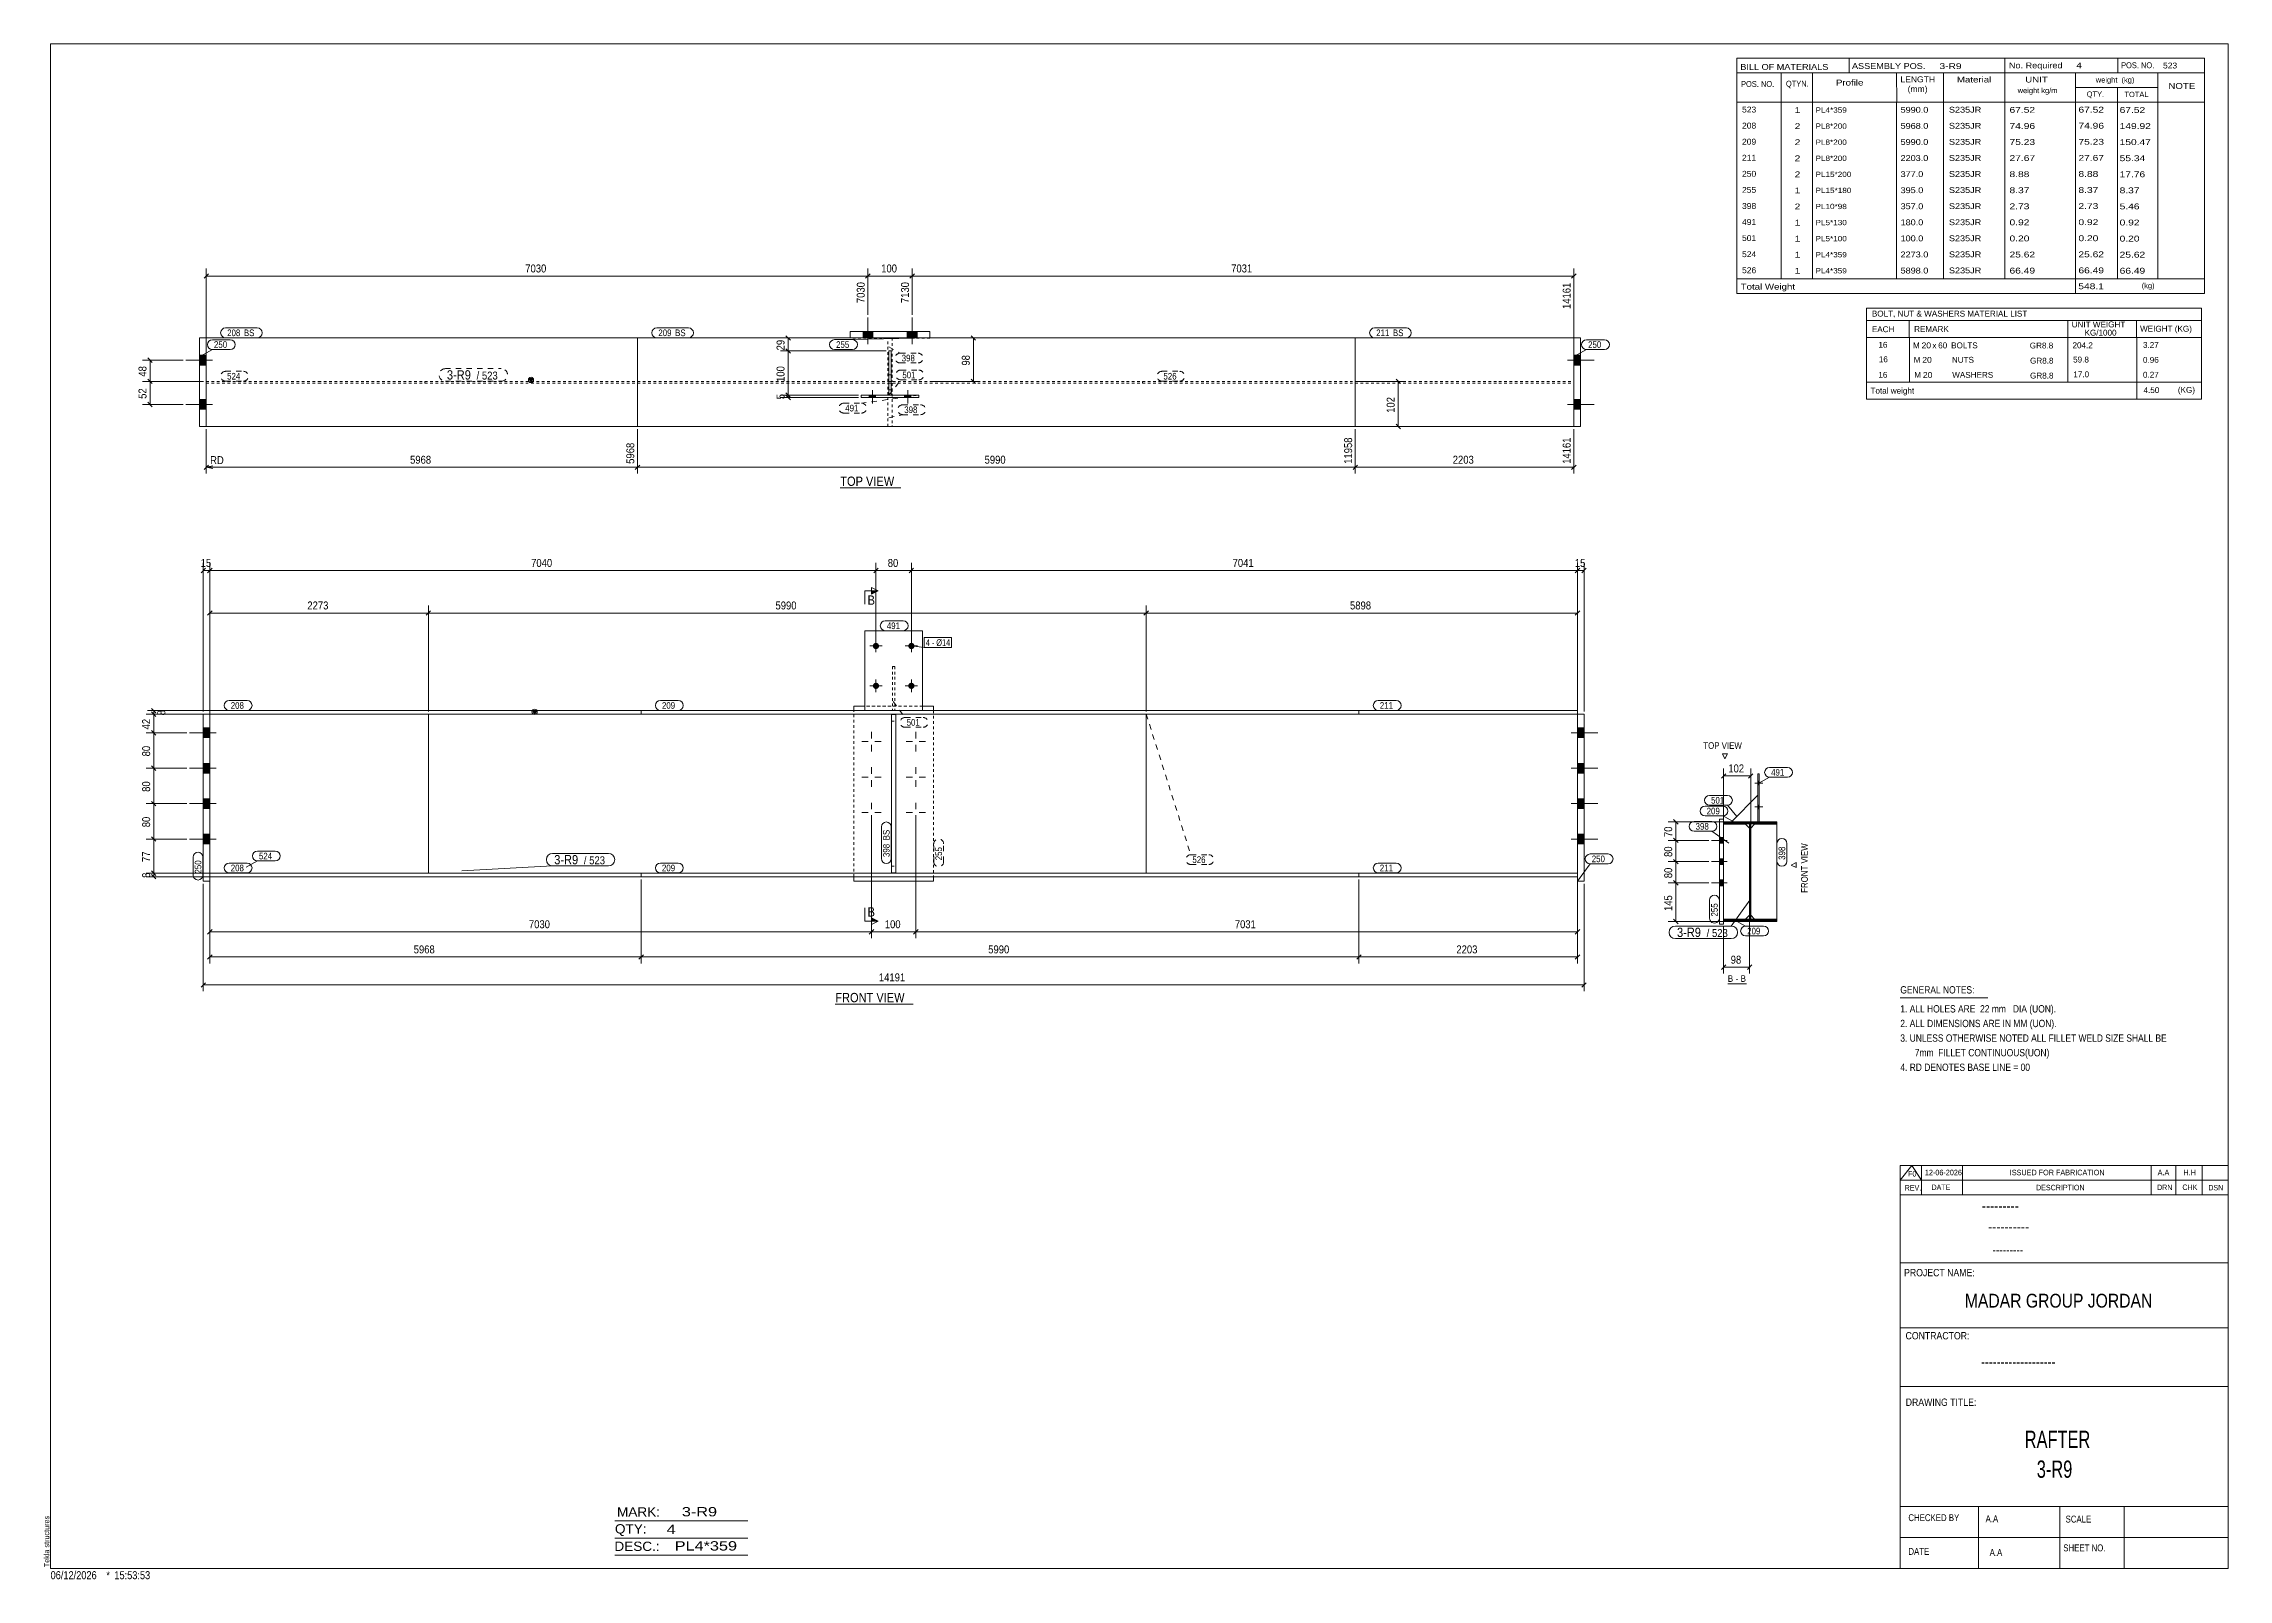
# Model space of a CAD drawing. Header units: millimetres. Extents: x 2 to 825, y 1 to 579.
import ezdxf

# ---------------------------------------------------------------- set-up
doc = ezdxf.new("R2010")
doc.units = ezdxf.units.MM
for name, pattern in [('XKITLINE00', [0]), ('XKITLINE01', [4, 1, -1, 1, -1]), ('XKITLINE02', [4, 2, -2])]:
    doc.linetypes.add(name, pattern=pattern)
for name, color, linetype, lineweight in [('Bolt', 3, 'Continuous', 0), ('BoltMark', 7, 'Continuous', 0), ('Dimensions', 7, 'Continuous', 0), ('DrawingSheet', 5, 'Continuous', 0), ('OtherObjectType', 7, 'Continuous', 0), ('Part', 2, 'Continuous', 0), ('PartMark', 7, 'Continuous', 0), ('Section', 6, 'Continuous', 0)]:
    doc.layers.add(name, color=color, linetype=linetype, lineweight=lineweight)
doc.styles.add('@ARIAL_UNICODE_MS_BOLD', font='ARIAL.TTF')
doc.styles.add('ARIAL', font='ARIAL.TTF')
doc.styles.add('ARIAL_NARROW', font='ARIALN.TTF')
doc.styles.add('COMIC_SANS_MS_BOLD', font='COMICBD.TTF')
doc.styles.add('SWIS721_EX_BT', font='ARIAL.TTF')
doc.styles.add('SWISSE', font='ARIAL.TTF')

# ---------------------------------------------------------------- blocks, each defined once
blk = doc.blocks.new('*A1')
at = {"layer": 'Part', "color": 7, "linetype": 'XKITLINE00', "lineweight": 0}
for p, q in [((644.95, 285.3), (644.75, 285.1)), ((645.02, 285.3), (644.75, 285.03)), ((645.09, 285.3), (644.75, 284.97)), ((645.15, 285.3), (644.75, 284.9)), ((644.85, 285.26), (644.75, 285.17)), ((645.15, 285.23), (644.75, 284.83)), ((645.15, 285.16), (644.75, 284.76)), ((645.15, 285.1), (644.75, 284.7)), ((645.15, 285.03), (644.75, 284.63)), ((645.15, 284.96), (644.75, 284.56)), ((645.15, 284.89), (644.75, 284.49)), ((645.15, 284.83), (644.75, 284.43)), ((645.15, 284.76), (644.75, 284.36)), ((645.15, 284.69), (644.75, 284.29)), ((645.15, 284.63), (644.75, 284.23)), ((645.15, 284.56), (644.75, 284.16)), ((645.15, 284.49), (644.75, 284.09)), ((645.15, 284.42), (644.75, 284.02)), ((645.15, 284.36), (644.75, 283.96)), ((645.15, 284.29), (644.75, 283.89)), ((645.15, 284.22), (644.75, 283.82)), ((645.15, 284.15), (644.75, 283.75)), ((645.15, 284.09), (644.75, 283.69)), ((645.15, 284.02), (644.75, 283.62)), ((645.15, 283.95), (644.75, 283.55)), ((645.15, 283.88), (644.75, 283.48)), ((645.15, 283.82), (644.75, 283.42)), ((645.15, 283.75), (644.75, 283.35)), ((645.15, 283.68), (644.75, 283.28)), ((645.15, 283.61), (644.75, 283.21)), ((645.15, 283.55), (644.75, 283.15)), ((645.15, 283.48), (644.75, 283.08)), ((645.15, 283.41), (644.75, 283.01)), ((645.15, 283.35), (644.75, 282.95)), ((645.15, 283.28), (644.75, 282.88)), ((645.15, 283.21), (644.75, 282.81)), ((645.15, 283.14), (644.75, 282.74)), ((645.15, 283.08), (644.75, 282.68)), ((645.15, 283.01), (644.75, 282.61)), ((645.15, 282.94), (644.75, 282.54)), ((645.15, 282.87), (644.75, 282.47)), ((645.15, 282.81), (644.75, 282.41)), ((645.15, 282.74), (644.75, 282.34)), ((645.15, 282.67), (644.75, 282.27)), ((645.15, 282.6), (644.75, 282.2)), ((645.15, 282.54), (644.75, 282.14)), ((645.15, 282.47), (644.75, 282.07)), ((645.15, 282.4), (644.75, 282)), ((645.15, 282.34), (644.75, 281.94)), ((645.15, 282.27), (644.75, 281.87)), ((645.15, 282.2), (644.75, 281.8)), ((645.15, 282.13), (644.75, 281.73)), ((645.15, 282.07), (644.75, 281.67)), ((645.15, 282), (644.75, 281.6)), ((645.15, 281.93), (644.75, 281.53)), ((645.15, 281.86), (644.75, 281.46)), ((645.15, 281.8), (644.75, 281.4)), ((645.15, 281.73), (644.75, 281.33)), ((645.15, 281.66), (644.75, 281.26)), ((645.15, 281.59), (644.75, 281.19)), ((645.15, 281.53), (644.75, 281.13)), ((645.15, 281.46), (644.75, 281.06)), ((645.15, 281.39), (644.75, 280.99)), ((645.15, 281.32), (644.75, 280.92)), ((645.15, 281.26), (644.75, 280.86)), ((645.15, 281.19), (644.75, 280.79)), ((645.15, 281.12), (644.75, 280.72)), ((645.15, 281.06), (644.75, 280.66)), ((645.15, 280.99), (644.75, 280.59)), ((645.15, 280.92), (644.75, 280.52)), ((645.15, 280.85), (644.75, 280.45)), ((645.15, 280.79), (644.75, 280.39)), ((645.15, 280.72), (644.75, 280.32)), ((645.15, 280.65), (644.75, 280.25)), ((645.15, 280.58), (644.75, 280.18)), ((645.15, 280.52), (644.75, 280.12)), ((645.15, 280.45), (644.75, 280.05)), ((645.15, 280.38), (644.75, 279.98)), ((645.15, 280.31), (644.75, 279.91)), ((645.15, 280.25), (644.75, 279.85)), ((645.15, 280.18), (644.75, 279.78)), ((645.15, 280.11), (644.75, 279.71)), ((645.15, 280.05), (644.75, 279.65)), ((645.15, 279.98), (644.75, 279.58)), ((645.15, 279.91), (644.75, 279.51)), ((645.15, 279.84), (644.75, 279.44)), ((645.15, 279.78), (644.75, 279.38)), ((645.15, 279.71), (644.75, 279.31)), ((645.15, 279.64), (644.75, 279.24)), ((645.15, 279.57), (644.75, 279.17)), ((645.15, 279.51), (644.75, 279.11)), ((645.15, 279.44), (644.75, 279.04)), ((645.15, 279.37), (644.75, 278.97)), ((645.15, 279.3), (644.75, 278.9)), ((645.15, 279.24), (644.75, 278.84)), ((645.15, 279.17), (644.75, 278.77)), ((645.15, 279.1), (644.75, 278.7)), ((645.15, 279.03), (644.75, 278.63)), ((645.15, 278.97), (644.75, 278.57)), ((645.15, 278.9), (644.75, 278.5)), ((645.15, 278.83), (644.75, 278.43)), ((645.15, 278.77), (644.75, 278.37)), ((645.15, 278.7), (644.75, 278.3)), ((645.15, 278.63), (644.75, 278.23)), ((645.15, 278.56), (644.75, 278.16)), ((645.15, 278.5), (644.75, 278.1)), ((645.15, 278.43), (644.75, 278.03)), ((645.15, 278.36), (644.75, 277.96)), ((645.15, 278.29), (644.75, 277.89)), ((645.15, 278.23), (644.75, 277.83)), ((645.15, 278.16), (644.75, 277.76)), ((645.15, 278.09), (644.75, 277.69)), ((645.15, 278.02), (644.75, 277.62)), ((645.15, 277.96), (644.75, 277.56)), ((645.15, 277.89), (644.75, 277.49)), ((645.15, 277.82), (644.75, 277.42)), ((645.15, 277.76), (644.75, 277.36)), ((645.15, 277.69), (644.75, 277.29)), ((645.15, 277.62), (644.75, 277.22)), ((645.15, 277.55), (644.75, 277.15)), ((645.15, 277.49), (644.75, 277.09)), ((645.15, 277.42), (644.75, 277.02)), ((645.15, 277.35), (644.75, 276.95)), ((645.15, 277.28), (644.75, 276.88)), ((645.15, 277.22), (644.75, 276.82)), ((645.15, 277.15), (644.75, 276.75)), ((645.15, 277.08), (644.75, 276.68)), ((645.15, 277.01), (644.75, 276.61)), ((645.15, 276.95), (644.75, 276.55)), ((645.15, 276.88), (644.75, 276.48)), ((645.15, 276.81), (644.75, 276.41)), ((645.15, 276.74), (644.75, 276.34)), ((645.15, 276.68), (644.75, 276.28)), ((645.15, 276.61), (644.75, 276.21)), ((645.15, 276.54), (644.75, 276.14)), ((645.15, 276.48), (644.75, 276.08)), ((645.15, 276.41), (644.75, 276.01)), ((645.15, 276.34), (644.75, 275.94)), ((645.15, 276.27), (644.75, 275.87)), ((645.15, 276.21), (644.75, 275.81)), ((645.15, 276.14), (644.75, 275.74)), ((645.15, 276.07), (644.75, 275.67)), ((645.15, 276), (644.75, 275.6)), ((645.15, 275.94), (644.75, 275.54)), ((645.15, 275.87), (644.75, 275.47)), ((645.15, 275.8), (644.75, 275.4)), ((645.15, 275.73), (644.75, 275.33)), ((645.15, 275.67), (644.75, 275.27)), ((645.15, 275.6), (644.75, 275.2)), ((645.15, 275.53), (644.75, 275.13)), ((645.15, 275.47), (644.75, 275.07)), ((645.15, 275.4), (644.75, 275)), ((645.15, 275.33), (644.75, 274.93)), ((645.15, 275.26), (644.75, 274.86)), ((645.15, 275.2), (644.75, 274.8)), ((645.15, 275.13), (644.75, 274.73)), ((645.15, 275.06), (644.75, 274.66)), ((645.15, 274.99), (644.75, 274.59)), ((645.15, 274.93), (644.75, 274.53)), ((645.15, 274.86), (644.75, 274.46)), ((645.15, 274.79), (644.75, 274.39)), ((645.15, 274.72), (644.75, 274.32)), ((645.15, 274.66), (644.75, 274.26)), ((645.15, 274.59), (644.75, 274.19)), ((645.15, 274.52), (644.75, 274.12)), ((645.15, 274.45), (644.75, 274.05)), ((645.15, 274.39), (644.75, 273.99)), ((645.15, 274.32), (644.75, 273.92)), ((645.15, 274.25), (644.75, 273.85)), ((645.15, 274.19), (644.75, 273.79)), ((645.15, 274.12), (644.75, 273.72)), ((645.15, 274.05), (644.75, 273.65)), ((645.15, 273.98), (644.75, 273.58)), ((645.15, 273.92), (644.75, 273.52)), ((645.15, 273.85), (644.75, 273.45)), ((645.15, 273.78), (644.75, 273.38)), ((645.15, 273.71), (644.75, 273.31)), ((645.15, 273.65), (644.75, 273.25)), ((645.15, 273.58), (644.75, 273.18)), ((645.15, 273.51), (644.75, 273.11)), ((645.15, 273.44), (644.75, 273.04)), ((645.15, 273.38), (644.75, 272.98)), ((645.15, 273.31), (644.75, 272.91)), ((645.15, 273.24), (644.75, 272.84)), ((645.15, 273.18), (644.75, 272.78)), ((645.15, 273.11), (644.75, 272.71)), ((645.15, 273.04), (644.75, 272.64)), ((645.15, 272.97), (644.75, 272.57)), ((645.15, 272.91), (644.75, 272.51)), ((645.15, 272.84), (644.75, 272.44)), ((645.15, 272.77), (644.75, 272.37)), ((645.15, 272.7), (644.75, 272.3)), ((645.15, 272.64), (644.75, 272.24)), ((645.15, 272.57), (644.75, 272.17)), ((645.15, 272.5), (644.75, 272.1)), ((645.15, 272.43), (644.75, 272.03)), ((645.15, 272.37), (644.75, 271.97)), ((645.15, 272.3), (644.75, 271.9)), ((645.15, 272.23), (644.75, 271.83)), ((645.15, 272.16), (644.75, 271.76)), ((645.15, 272.1), (644.75, 271.7)), ((645.15, 272.03), (644.75, 271.63)), ((645.15, 271.96), (644.75, 271.56)), ((645.15, 271.9), (644.75, 271.5)), ((645.15, 271.83), (644.75, 271.43)), ((645.15, 271.76), (644.75, 271.36)), ((645.15, 271.69), (644.75, 271.29)), ((645.15, 271.63), (644.75, 271.23)), ((645.15, 271.56), (644.75, 271.16)), ((645.15, 271.49), (644.75, 271.09)), ((645.15, 271.42), (644.75, 271.02)), ((644.78, 270.98), (644.75, 270.96)), ((644.82, 270.95), (644.75, 270.89)), ((644.85, 270.92), (644.75, 270.82)), ((644.88, 270.88), (644.75, 270.75)), ((644.92, 270.85), (644.75, 270.69)), ((644.95, 270.82), (644.75, 270.62)), ((644.98, 270.78), (644.75, 270.55)), ((645.02, 270.75), (644.75, 270.49)), ((645.05, 270.72), (644.75, 270.42)), ((645.09, 270.68), (644.75, 270.35)), ((645.12, 270.65), (644.75, 270.28)), ((645.15, 270.61), (644.75, 270.22)), ((645.15, 270.55), (644.75, 270.15)), ((645.15, 270.48), (644.75, 270.08)), ((645.15, 270.41), (644.75, 270.01)), ((645.15, 270.35), (644.75, 269.95)), ((645.15, 270.28), (644.75, 269.88)), ((645.15, 270.21), (644.75, 269.81)), ((645.15, 270.14), (644.75, 269.74)), ((645.15, 270.08), (644.75, 269.68)), ((645.15, 270.01), (644.75, 269.61)), ((645.15, 269.94), (644.75, 269.54)), ((645.15, 269.87), (644.75, 269.47)), ((645.15, 269.81), (644.75, 269.41)), ((645.15, 269.74), (644.75, 269.34)), ((645.15, 269.67), (644.75, 269.27)), ((645.15, 269.61), (644.75, 269.21)), ((645.15, 269.54), (644.75, 269.14)), ((645.15, 269.47), (644.75, 269.07)), ((645.15, 269.4), (644.75, 269)), ((645.15, 269.34), (644.75, 268.94)), ((645.15, 269.27), (644.75, 268.87)), ((645.15, 269.2), (644.75, 268.8)), ((645.15, 269.13), (644.75, 268.73)), ((645.15, 269.07), (644.75, 268.67)), ((645.15, 269), (644.75, 268.6)), ((645.15, 268.93), (644.75, 268.53)), ((645.15, 268.86), (644.75, 268.46)), ((645.15, 268.8), (644.75, 268.4)), ((645.15, 268.73), (644.75, 268.33)), ((645.15, 268.66), (644.75, 268.26)), ((645.15, 268.6), (644.75, 268.2)), ((645.15, 268.53), (644.75, 268.13)), ((645.15, 268.46), (644.75, 268.06)), ((645.15, 268.39), (644.75, 267.99)), ((645.15, 268.33), (644.75, 267.93)), ((645.15, 268.26), (644.75, 267.86)), ((645.15, 268.19), (644.75, 267.79)), ((645.15, 268.12), (644.75, 267.72)), ((645.15, 268.06), (644.75, 267.66)), ((645.15, 267.99), (644.75, 267.59)), ((645.15, 267.92), (644.75, 267.52)), ((645.15, 267.85), (644.75, 267.45)), ((645.15, 267.79), (644.75, 267.39)), ((645.15, 267.72), (644.75, 267.32)), ((645.15, 267.65), (644.75, 267.25)), ((645.15, 267.59), (644.75, 267.19)), ((645.15, 267.52), (644.75, 267.12)), ((645.15, 267.45), (644.75, 267.05)), ((645.15, 267.38), (644.75, 266.98)), ((645.15, 267.32), (644.75, 266.92)), ((645.15, 267.25), (644.75, 266.85)), ((645.15, 267.18), (644.75, 266.78)), ((645.15, 267.11), (644.75, 266.71)), ((645.15, 267.05), (644.75, 266.65)), ((645.15, 266.98), (644.75, 266.58)), ((645.15, 266.91), (644.75, 266.51)), ((645.15, 266.84), (644.75, 266.44)), ((645.15, 266.78), (644.75, 266.38)), ((645.15, 266.71), (644.75, 266.31)), ((645.15, 266.64), (644.75, 266.24)), ((645.15, 266.57), (644.75, 266.17)), ((645.15, 266.51), (644.75, 266.11)), ((645.15, 266.44), (644.75, 266.04)), ((645.15, 266.37), (644.75, 265.97)), ((645.15, 266.31), (644.75, 265.91)), ((645.15, 266.24), (644.75, 265.84)), ((645.15, 266.17), (644.75, 265.77)), ((645.15, 266.1), (644.75, 265.7)), ((645.15, 266.04), (644.75, 265.64)), ((645.15, 265.97), (644.75, 265.57)), ((645.15, 265.9), (644.75, 265.5)), ((645.15, 265.83), (644.75, 265.43)), ((645.15, 265.77), (644.75, 265.37)), ((645.15, 265.7), (644.75, 265.3)), ((645.15, 265.63), (644.75, 265.23)), ((645.15, 265.56), (644.75, 265.16)), ((645.15, 265.5), (644.75, 265.1)), ((645.15, 265.43), (644.75, 265.03)), ((645.15, 265.36), (644.75, 264.96)), ((645.15, 265.3), (644.75, 264.9)), ((645.15, 265.23), (644.75, 264.83)), ((645.15, 265.16), (644.75, 264.76)), ((645.15, 265.09), (644.75, 264.69)), ((645.15, 265.03), (644.75, 264.63)), ((645.15, 264.96), (644.75, 264.56)), ((645.15, 264.89), (644.75, 264.49)), ((645.15, 264.82), (644.75, 264.42)), ((645.15, 264.76), (644.75, 264.36)), ((645.15, 264.69), (644.75, 264.29)), ((645.15, 264.62), (644.75, 264.22)), ((645.15, 264.55), (644.75, 264.15)), ((645.15, 264.49), (644.75, 264.09)), ((645.15, 264.42), (644.75, 264.02)), ((645.15, 264.35), (644.75, 263.95)), ((645.15, 264.28), (644.75, 263.88)), ((645.15, 264.22), (644.75, 263.82)), ((645.15, 264.15), (644.75, 263.75)), ((645.15, 264.08), (644.75, 263.68)), ((645.15, 264.02), (644.75, 263.62)), ((645.15, 263.95), (644.75, 263.55)), ((645.15, 263.88), (644.75, 263.48)), ((645.15, 263.81), (644.75, 263.41)), ((645.15, 263.75), (644.75, 263.35)), ((645.15, 263.68), (644.75, 263.28)), ((645.15, 263.61), (644.75, 263.21)), ((645.15, 263.54), (644.75, 263.14)), ((645.15, 263.48), (644.75, 263.08)), ((645.15, 263.41), (644.75, 263.01)), ((645.15, 263.34), (644.75, 262.94)), ((645.15, 263.27), (644.75, 262.87)), ((645.15, 271.36), (644.78, 270.98)), ((645.15, 271.29), (644.82, 270.95)), ((645.15, 271.22), (644.85, 270.92)), ((645.15, 271.15), (644.88, 270.88)), ((645.15, 271.09), (644.92, 270.85)), ((645.15, 271.02), (644.95, 270.82)), ((645.15, 270.95), (644.98, 270.78)), ((645.15, 270.89), (645.02, 270.75)), ((645.15, 270.82), (645.05, 270.72)), ((645.15, 270.75), (645.09, 270.68)), ((645.15, 270.68), (645.12, 270.65)), ((645.15, 270.62), (645.15, 270.61)), ((645.15, 263.21), (644.75, 262.81)), ((645.15, 263.14), (644.75, 262.74)), ((645.15, 263.07), (644.75, 262.67)), ((645.15, 263.01), (644.75, 262.61)), ((645.15, 262.94), (644.75, 262.54)), ((645.15, 262.87), (644.75, 262.47)), ((645.15, 262.8), (644.75, 262.4)), ((645.15, 262.74), (644.75, 262.34)), ((645.15, 262.67), (644.75, 262.27)), ((645.15, 262.6), (644.75, 262.2)), ((645.15, 262.53), (644.75, 262.13)), ((645.15, 262.47), (644.75, 262.07)), ((645.15, 262.4), (644.75, 262)), ((645.15, 262.33), (644.75, 261.93)), ((645.15, 262.26), (644.75, 261.86)), ((645.15, 262.2), (644.75, 261.8)), ((645.15, 262.13), (644.75, 261.73)), ((645.15, 262.06), (644.75, 261.66)), ((645.15, 261.99), (644.75, 261.59)), ((645.15, 261.93), (644.75, 261.53)), ((645.15, 261.86), (644.75, 261.46)), ((645.15, 261.79), (644.75, 261.39)), ((645.15, 261.73), (644.75, 261.33)), ((645.15, 261.66), (644.75, 261.26)), ((645.15, 261.59), (644.75, 261.19)), ((645.15, 261.52), (644.75, 261.12)), ((645.15, 261.46), (644.75, 261.06)), ((645.15, 261.39), (644.75, 260.99)), ((645.15, 261.32), (644.75, 260.92)), ((645.15, 261.25), (644.75, 260.85)), ((645.15, 261.19), (644.75, 260.79)), ((645.15, 261.12), (644.75, 260.72)), ((645.15, 261.05), (644.75, 260.65)), ((645.15, 260.98), (644.75, 260.58)), ((645.15, 260.92), (644.75, 260.52)), ((645.15, 260.85), (644.75, 260.45)), ((645.15, 260.78), (644.75, 260.38)), ((645.15, 260.72), (644.75, 260.32)), ((645.15, 260.65), (644.75, 260.25)), ((645.15, 260.58), (644.75, 260.18)), ((645.15, 260.51), (644.75, 260.11)), ((645.15, 260.45), (644.75, 260.05)), ((645.15, 260.38), (644.75, 259.98)), ((645.15, 260.31), (644.75, 259.91)), ((645.15, 260.24), (644.75, 259.84)), ((645.15, 260.18), (644.75, 259.78)), ((645.15, 260.11), (644.75, 259.71)), ((645.15, 260.04), (644.75, 259.64)), ((645.15, 259.97), (644.75, 259.57)), ((645.15, 259.91), (644.75, 259.51)), ((645.15, 259.84), (644.75, 259.44)), ((645.15, 259.77), (644.75, 259.37)), ((645.15, 259.7), (644.75, 259.3)), ((645.15, 259.64), (644.75, 259.24)), ((645.15, 259.57), (644.75, 259.17)), ((645.15, 259.5), (644.75, 259.1)), ((645.15, 259.44), (644.75, 259.04)), ((645.15, 259.37), (644.75, 258.97)), ((645.15, 259.3), (644.75, 258.9)), ((645.15, 259.23), (644.75, 258.83)), ((645.15, 259.17), (644.75, 258.77)), ((645.15, 259.1), (644.75, 258.7)), ((645.15, 259.03), (644.75, 258.63)), ((645.15, 258.96), (644.75, 258.56)), ((645.15, 258.9), (644.75, 258.5)), ((645.15, 258.83), (644.75, 258.43)), ((645.15, 258.76), (644.75, 258.36)), ((645.15, 258.69), (644.75, 258.29)), ((645.15, 258.63), (644.75, 258.23)), ((645.15, 258.56), (644.75, 258.16)), ((645.15, 258.49), (644.75, 258.09)), ((645.15, 258.43), (644.75, 258.03)), ((645.15, 258.36), (644.75, 257.96)), ((645.15, 258.29), (644.75, 257.89)), ((645.15, 258.22), (644.75, 257.82)), ((645.15, 258.16), (644.75, 257.76)), ((645.15, 258.09), (644.75, 257.69)), ((645.15, 258.02), (644.75, 257.62)), ((645.15, 257.95), (644.75, 257.55)), ((645.15, 257.89), (644.75, 257.49)), ((645.15, 257.82), (644.75, 257.42)), ((645.15, 257.75), (644.75, 257.35)), ((645.15, 257.68), (644.75, 257.28)), ((645.15, 257.62), (644.75, 257.22)), ((645.15, 257.55), (644.75, 257.15)), ((645.15, 257.48), (644.75, 257.08)), ((645.15, 257.41), (644.75, 257.01)), ((645.15, 257.35), (644.75, 256.95)), ((645.15, 257.28), (644.75, 256.88)), ((645.15, 257.21), (644.75, 256.81)), ((645.15, 257.15), (644.75, 256.75)), ((645.15, 257.08), (644.75, 256.68)), ((645.15, 257.01), (644.75, 256.61)), ((645.15, 256.94), (644.75, 256.54)), ((645.15, 256.88), (644.75, 256.48)), ((645.15, 256.81), (644.75, 256.41)), ((645.15, 256.74), (644.75, 256.34)), ((645.15, 256.67), (644.75, 256.27)), ((645.15, 256.61), (644.75, 256.21)), ((645.15, 256.54), (644.75, 256.14)), ((645.15, 256.47), (644.75, 256.07)), ((645.15, 256.4), (644.75, 256)), ((645.15, 256.34), (644.75, 255.94)), ((645.15, 256.27), (644.75, 255.87)), ((645.15, 256.2), (644.75, 255.8)), ((645.15, 256.14), (644.75, 255.74)), ((645.15, 256.07), (644.75, 255.67)), ((645.15, 256), (644.75, 255.6)), ((645.15, 255.93), (644.75, 255.53)), ((645.15, 255.87), (644.75, 255.47)), ((645.15, 255.8), (644.75, 255.4)), ((645.15, 255.73), (644.75, 255.33)), ((645.15, 255.66), (644.75, 255.26)), ((645.15, 255.6), (644.75, 255.2)), ((645.15, 255.53), (644.75, 255.13)), ((645.15, 255.46), (644.75, 255.06)), ((645.15, 255.39), (644.75, 254.99)), ((645.15, 255.33), (644.75, 254.93)), ((645.15, 255.26), (644.75, 254.86)), ((645.15, 255.19), (644.75, 254.79)), ((645.15, 255.12), (644.75, 254.72)), ((645.15, 255.06), (644.75, 254.66)), ((645.15, 254.99), (644.75, 254.59)), ((645.15, 254.92), (644.75, 254.52)), ((645.15, 254.86), (644.75, 254.46)), ((645.15, 254.79), (644.75, 254.39)), ((645.15, 254.72), (644.75, 254.32)), ((645.15, 254.65), (644.75, 254.25)), ((645.15, 254.59), (644.75, 254.19)), ((645.15, 254.52), (644.75, 254.12)), ((645.15, 254.45), (644.75, 254.05)), ((645.15, 254.38), (644.75, 253.98)), ((645.15, 254.32), (644.75, 253.92)), ((645.15, 254.25), (644.75, 253.85)), ((645.15, 254.18), (644.75, 253.78)), ((645.15, 254.11), (644.75, 253.71)), ((645.15, 254.05), (644.75, 253.65)), ((645.15, 253.98), (644.75, 253.58)), ((645.15, 253.91), (644.75, 253.51)), ((645.15, 253.85), (644.75, 253.45)), ((645.15, 253.78), (644.75, 253.38)), ((645.15, 253.71), (644.75, 253.31)), ((645.15, 253.64), (644.75, 253.24)), ((645.15, 253.58), (644.75, 253.18)), ((645.15, 253.51), (644.75, 253.11)), ((645.15, 253.44), (644.75, 253.04)), ((645.15, 253.37), (644.75, 252.97)), ((645.15, 253.31), (644.75, 252.91)), ((645.15, 253.24), (644.75, 252.84)), ((645.15, 253.17), (644.75, 252.77)), ((645.15, 253.1), (644.75, 252.7)), ((645.15, 253.04), (644.75, 252.64)), ((645.15, 252.97), (644.75, 252.57)), ((645.15, 252.9), (644.75, 252.5)), ((645.15, 252.83), (644.75, 252.43)), ((645.15, 252.77), (644.75, 252.37)), ((645.15, 252.7), (644.75, 252.3)), ((645.15, 252.63), (644.75, 252.23)), ((645.15, 252.57), (644.75, 252.17)), ((645.15, 252.5), (644.75, 252.1)), ((645.15, 252.43), (644.75, 252.03)), ((645.15, 252.36), (644.75, 251.96)), ((645.15, 252.3), (644.75, 251.9)), ((645.15, 252.23), (644.75, 251.83)), ((645.15, 252.16), (644.75, 251.76)), ((645.15, 252.09), (644.75, 251.69)), ((645.15, 252.03), (644.75, 251.63)), ((645.15, 251.96), (644.75, 251.56)), ((645.15, 251.89), (644.75, 251.49)), ((645.15, 251.82), (644.75, 251.42)), ((645.15, 251.76), (644.75, 251.36)), ((645.15, 251.69), (644.75, 251.29)), ((645.15, 251.62), (644.75, 251.22)), ((645.15, 251.56), (644.75, 251.16)), ((645.15, 251.49), (644.75, 251.09)), ((645.15, 251.42), (644.75, 251.02)), ((645.15, 251.35), (644.75, 250.95)), ((645.15, 251.29), (644.75, 250.89)), ((645.15, 251.22), (644.75, 250.82)), ((645.15, 251.15), (644.75, 250.75)), ((645.15, 251.08), (644.75, 250.68)), ((645.15, 251.02), (644.75, 250.62)), ((645.15, 250.95), (644.75, 250.55)), ((645.15, 250.88), (644.75, 250.48)), ((645.15, 250.81), (644.75, 250.41)), ((645.15, 250.75), (644.75, 250.35)), ((645.15, 250.68), (644.75, 250.28)), ((645.15, 250.61), (644.75, 250.21)), ((645.15, 250.54), (644.75, 250.14)), ((645.15, 250.48), (644.75, 250.08)), ((645.15, 250.41), (644.75, 250.01)), ((645.15, 250.34), (644.75, 249.94)), ((645.15, 250.28), (644.75, 249.88)), ((645.15, 250.21), (644.75, 249.81)), ((644.78, 249.77), (644.75, 249.74)), ((644.82, 249.74), (644.75, 249.67)), ((644.85, 249.7), (644.75, 249.61)), ((644.88, 249.67), (644.75, 249.54)), ((644.92, 249.64), (644.75, 249.47)), ((644.95, 249.6), (644.76, 249.41)), ((645.15, 250.14), (644.78, 249.77)), ((645.15, 250.07), (644.82, 249.74)), ((644.99, 249.57), (644.82, 249.4)), ((645.15, 250.01), (644.85, 249.7)), ((645.15, 249.94), (644.88, 249.67)), ((645.02, 249.53), (644.88, 249.4)), ((645.15, 249.87), (644.92, 249.64)), ((645.15, 249.8), (644.95, 249.6)), ((645.05, 249.5), (644.95, 249.4)), ((645.15, 249.74), (644.99, 249.57)), ((645.15, 249.67), (645.02, 249.53)), ((645.09, 249.47), (645.02, 249.4)), ((645.15, 249.6), (645.05, 249.5)), ((645.15, 249.53), (645.09, 249.47)), ((645.12, 249.43), (645.09, 249.4)), ((645.15, 249.47), (645.12, 249.43))]:
    blk.add_line(p, q, dxfattribs=at)
blk = doc.blocks.new('*A2')
at = {"layer": 'Part', "color": 7, "linetype": 'XKITLINE00', "lineweight": 0}
for p, q in [((635.66, 248.6), (634.95, 249.31)), ((635.56, 248.6), (634.95, 249.2)), ((635.45, 248.6), (634.95, 249.09)), ((635.34, 248.6), (634.95, 248.99)), ((635.23, 248.6), (634.95, 248.88)), ((635.13, 248.6), (634.95, 248.77)), ((635.77, 248.6), (634.97, 249.4)), ((635.88, 248.6), (635.08, 249.4)), ((635.99, 248.6), (635.19, 249.4)), ((636.1, 248.6), (635.3, 249.4)), ((636.2, 248.6), (635.4, 249.4)), ((636.31, 248.6), (635.51, 249.4)), ((636.42, 248.6), (635.62, 249.4)), ((636.53, 248.6), (635.73, 249.4)), ((636.63, 248.6), (635.83, 249.4)), ((636.74, 248.6), (635.94, 249.4)), ((636.85, 248.6), (636.05, 249.4)), ((636.96, 248.6), (636.16, 249.4)), ((637.07, 248.6), (636.27, 249.4)), ((637.17, 248.6), (636.37, 249.4)), ((637.28, 248.6), (636.48, 249.4)), ((637.39, 248.6), (636.59, 249.4)), ((637.5, 248.6), (636.7, 249.4)), ((637.6, 248.6), (636.8, 249.4)), ((637.71, 248.6), (636.91, 249.4)), ((637.82, 248.6), (637.02, 249.4)), ((637.93, 248.6), (637.13, 249.4)), ((638.04, 248.6), (637.24, 249.4)), ((638.14, 248.6), (637.34, 249.4)), ((638.25, 248.6), (637.45, 249.4)), ((638.36, 248.6), (637.56, 249.4)), ((638.47, 248.6), (637.67, 249.4)), ((638.57, 248.6), (637.77, 249.4)), ((638.68, 248.6), (637.88, 249.4)), ((638.79, 248.6), (637.99, 249.4)), ((638.9, 248.6), (638.1, 249.4)), ((639.01, 248.6), (638.21, 249.4)), ((639.11, 248.6), (638.31, 249.4)), ((639.22, 248.6), (638.42, 249.4)), ((639.33, 248.6), (638.53, 249.4)), ((639.44, 248.6), (638.64, 249.4)), ((639.54, 248.6), (638.74, 249.4)), ((639.65, 248.6), (638.85, 249.4)), ((639.76, 248.6), (638.96, 249.4)), ((639.87, 248.6), (639.07, 249.4)), ((639.98, 248.6), (639.18, 249.4)), ((640.08, 248.6), (639.28, 249.4)), ((640.19, 248.6), (639.39, 249.4)), ((640.3, 248.6), (639.5, 249.4)), ((640.41, 248.6), (639.61, 249.4)), ((640.51, 248.6), (639.71, 249.4)), ((640.62, 248.6), (639.82, 249.4)), ((640.73, 248.6), (639.93, 249.4)), ((640.84, 248.6), (640.04, 249.4)), ((640.95, 248.6), (640.15, 249.4)), ((641.05, 248.6), (640.25, 249.4)), ((641.16, 248.6), (640.36, 249.4)), ((641.27, 248.6), (640.47, 249.4)), ((641.38, 248.6), (640.58, 249.4)), ((641.48, 248.6), (640.68, 249.4)), ((641.59, 248.6), (640.79, 249.4)), ((641.7, 248.6), (640.9, 249.4)), ((641.81, 248.6), (641.01, 249.4)), ((641.92, 248.6), (641.12, 249.4)), ((642.02, 248.6), (641.22, 249.4)), ((642.13, 248.6), (641.33, 249.4)), ((642.24, 248.6), (641.44, 249.4)), ((642.35, 248.6), (641.55, 249.4)), ((642.45, 248.6), (641.65, 249.4)), ((642.56, 248.6), (641.76, 249.4)), ((642.67, 248.6), (641.87, 249.4)), ((642.78, 248.6), (641.98, 249.4)), ((642.88, 248.6), (642.08, 249.4)), ((642.99, 248.6), (642.19, 249.4)), ((643.1, 248.6), (642.3, 249.4)), ((643.21, 248.6), (642.41, 249.4)), ((643.32, 248.6), (642.52, 249.4)), ((643.42, 248.6), (642.62, 249.4)), ((643.53, 248.6), (642.73, 249.4)), ((643.64, 248.6), (642.84, 249.4)), ((643.75, 248.6), (642.95, 249.4)), ((643.85, 248.6), (643.05, 249.4)), ((643.96, 248.6), (643.16, 249.4)), ((644.07, 248.6), (643.27, 249.4)), ((644.18, 248.6), (643.38, 249.4)), ((644.29, 248.6), (643.49, 249.4)), ((644.39, 248.6), (643.59, 249.4)), ((644.5, 248.6), (643.7, 249.4)), ((644.61, 248.6), (643.81, 249.4)), ((644.72, 248.6), (643.92, 249.4)), ((644.82, 248.6), (644.02, 249.4)), ((644.93, 248.6), (644.13, 249.4)), ((645.04, 248.6), (644.24, 249.4)), ((645.15, 248.6), (644.35, 249.4)), ((645.26, 248.6), (644.46, 249.4)), ((645.36, 248.6), (644.56, 249.4)), ((645.47, 248.6), (644.67, 249.4)), ((645.58, 248.6), (644.78, 249.4)), ((645.69, 248.6), (644.89, 249.4)), ((645.79, 248.6), (644.99, 249.4)), ((645.9, 248.6), (645.1, 249.4)), ((646.01, 248.6), (645.21, 249.4)), ((646.12, 248.6), (645.32, 249.4)), ((646.23, 248.6), (645.43, 249.4)), ((646.33, 248.6), (645.53, 249.4)), ((646.44, 248.6), (645.64, 249.4)), ((646.55, 248.6), (645.75, 249.4)), ((646.66, 248.6), (645.86, 249.4)), ((646.76, 248.6), (645.96, 249.4)), ((646.87, 248.6), (646.07, 249.4)), ((646.98, 248.6), (646.18, 249.4)), ((647.09, 248.6), (646.29, 249.4)), ((647.2, 248.6), (646.4, 249.4)), ((647.3, 248.6), (646.5, 249.4)), ((647.41, 248.6), (646.61, 249.4)), ((647.52, 248.6), (646.72, 249.4)), ((647.63, 248.6), (646.83, 249.4)), ((647.73, 248.6), (646.93, 249.4)), ((647.84, 248.6), (647.04, 249.4)), ((647.95, 248.6), (647.15, 249.4)), ((648.06, 248.6), (647.26, 249.4)), ((648.17, 248.6), (647.37, 249.4)), ((648.27, 248.6), (647.47, 249.4)), ((648.38, 248.6), (647.58, 249.4)), ((648.49, 248.6), (647.69, 249.4)), ((648.6, 248.6), (647.8, 249.4)), ((648.7, 248.6), (647.9, 249.4)), ((648.81, 248.6), (648.01, 249.4)), ((648.92, 248.6), (648.12, 249.4)), ((649.03, 248.6), (648.23, 249.4)), ((649.14, 248.6), (648.34, 249.4)), ((649.24, 248.6), (648.44, 249.4)), ((649.35, 248.6), (648.55, 249.4)), ((649.46, 248.6), (648.66, 249.4)), ((649.57, 248.6), (648.77, 249.4)), ((649.67, 248.6), (648.87, 249.4)), ((649.78, 248.6), (648.98, 249.4)), ((649.89, 248.6), (649.09, 249.4)), ((650, 248.6), (649.2, 249.4)), ((650.11, 248.6), (649.31, 249.4)), ((650.21, 248.6), (649.41, 249.4)), ((650.32, 248.6), (649.52, 249.4)), ((650.43, 248.6), (649.63, 249.4)), ((650.54, 248.6), (649.74, 249.4)), ((650.64, 248.6), (649.84, 249.4)), ((650.75, 248.6), (649.95, 249.4)), ((650.86, 248.6), (650.06, 249.4)), ((650.97, 248.6), (650.17, 249.4)), ((651.07, 248.6), (650.27, 249.4)), ((651.18, 248.6), (650.38, 249.4)), ((651.29, 248.6), (650.49, 249.4)), ((651.4, 248.6), (650.6, 249.4)), ((651.51, 248.6), (650.71, 249.4)), ((651.61, 248.6), (650.81, 249.4)), ((651.72, 248.6), (650.92, 249.4)), ((651.83, 248.6), (651.03, 249.4)), ((651.94, 248.6), (651.14, 249.4)), ((652.04, 248.6), (651.24, 249.4)), ((652.15, 248.6), (651.35, 249.4)), ((652.26, 248.6), (651.46, 249.4)), ((652.37, 248.6), (651.57, 249.4)), ((652.48, 248.6), (651.68, 249.4)), ((652.58, 248.6), (651.78, 249.4)), ((652.69, 248.6), (651.89, 249.4)), ((652.8, 248.6), (652, 249.4)), ((652.91, 248.6), (652.11, 249.4)), ((653.01, 248.6), (652.21, 249.4)), ((653.12, 248.6), (652.32, 249.4)), ((653.23, 248.6), (652.43, 249.4)), ((653.34, 248.6), (652.54, 249.4)), ((653.45, 248.6), (652.65, 249.4)), ((653.55, 248.6), (652.75, 249.4)), ((653.66, 248.6), (652.86, 249.4)), ((653.77, 248.6), (652.97, 249.4)), ((653.88, 248.6), (653.08, 249.4)), ((653.98, 248.6), (653.18, 249.4)), ((654.09, 248.6), (653.29, 249.4)), ((654.2, 248.6), (653.4, 249.4)), ((654.31, 248.6), (653.51, 249.4)), ((654.42, 248.6), (653.62, 249.4)), ((654.52, 248.6), (653.72, 249.4)), ((654.63, 248.6), (653.83, 249.4)), ((654.74, 248.6), (653.94, 249.4)), ((654.85, 248.6), (654.05, 249.4)), ((654.95, 248.6), (654.15, 249.4)), ((654.95, 248.71), (654.26, 249.4)), ((654.95, 248.82), (654.37, 249.4)), ((654.95, 248.92), (654.48, 249.4)), ((654.95, 249.03), (654.59, 249.4)), ((654.95, 249.14), (654.69, 249.4)), ((654.95, 249.25), (654.8, 249.4)), ((654.93, 249.38), (654.91, 249.4))]:
    blk.add_line(p, q, dxfattribs=at)
blk = doc.blocks.new('*A3')
at = {"layer": 'Part', "color": 7, "linetype": 'XKITLINE00', "lineweight": 0}
for p, q in [((635.66, 285.3), (634.95, 286.01)), ((635.56, 285.3), (634.95, 285.9)), ((635.45, 285.3), (634.95, 285.79)), ((635.34, 285.3), (634.95, 285.69)), ((635.23, 285.3), (634.95, 285.58)), ((635.13, 285.3), (634.95, 285.47)), ((635.77, 285.3), (634.97, 286.1)), ((635.88, 285.3), (635.08, 286.1)), ((635.99, 285.3), (635.19, 286.1)), ((636.1, 285.3), (635.3, 286.1)), ((636.2, 285.3), (635.4, 286.1)), ((636.31, 285.3), (635.51, 286.1)), ((636.42, 285.3), (635.62, 286.1)), ((636.53, 285.3), (635.73, 286.1)), ((636.63, 285.3), (635.83, 286.1)), ((636.74, 285.3), (635.94, 286.1)), ((636.85, 285.3), (636.05, 286.1)), ((636.96, 285.3), (636.16, 286.1)), ((637.07, 285.3), (636.27, 286.1)), ((637.17, 285.3), (636.37, 286.1)), ((637.28, 285.3), (636.48, 286.1)), ((637.39, 285.3), (636.59, 286.1)), ((637.5, 285.3), (636.7, 286.1)), ((637.6, 285.3), (636.8, 286.1)), ((637.71, 285.3), (636.91, 286.1)), ((637.82, 285.3), (637.02, 286.1)), ((637.93, 285.3), (637.13, 286.1)), ((638.04, 285.3), (637.24, 286.1)), ((638.14, 285.3), (637.34, 286.1)), ((638.25, 285.3), (637.45, 286.1)), ((638.36, 285.3), (637.56, 286.1)), ((638.47, 285.3), (637.67, 286.1)), ((638.57, 285.3), (637.77, 286.1)), ((638.68, 285.3), (637.88, 286.1)), ((638.79, 285.3), (637.99, 286.1)), ((638.9, 285.3), (638.1, 286.1)), ((639.01, 285.3), (638.21, 286.1)), ((639.11, 285.3), (638.31, 286.1)), ((639.22, 285.3), (638.42, 286.1)), ((639.33, 285.3), (638.53, 286.1)), ((639.44, 285.3), (638.64, 286.1)), ((639.54, 285.3), (638.74, 286.1)), ((639.65, 285.3), (638.85, 286.1)), ((639.76, 285.3), (638.96, 286.1)), ((639.87, 285.3), (639.07, 286.1)), ((639.98, 285.3), (639.18, 286.1)), ((640.08, 285.3), (639.28, 286.1)), ((640.19, 285.3), (639.39, 286.1)), ((640.3, 285.3), (639.5, 286.1)), ((640.41, 285.3), (639.61, 286.1)), ((640.51, 285.3), (639.71, 286.1)), ((640.62, 285.3), (639.82, 286.1)), ((640.73, 285.3), (639.93, 286.1)), ((640.84, 285.3), (640.04, 286.1)), ((640.95, 285.3), (640.15, 286.1)), ((641.05, 285.3), (640.25, 286.1)), ((641.16, 285.3), (640.36, 286.1)), ((641.27, 285.3), (640.47, 286.1)), ((641.38, 285.3), (640.58, 286.1)), ((641.48, 285.3), (640.68, 286.1)), ((641.59, 285.3), (640.79, 286.1)), ((641.7, 285.3), (640.9, 286.1)), ((641.81, 285.3), (641.01, 286.1)), ((641.92, 285.3), (641.12, 286.1)), ((642.02, 285.3), (641.22, 286.1)), ((642.13, 285.3), (641.33, 286.1)), ((642.24, 285.3), (641.44, 286.1)), ((642.35, 285.3), (641.55, 286.1)), ((642.45, 285.3), (641.65, 286.1)), ((642.56, 285.3), (641.76, 286.1)), ((642.67, 285.3), (641.87, 286.1)), ((642.78, 285.3), (641.98, 286.1)), ((642.88, 285.3), (642.08, 286.1)), ((642.99, 285.3), (642.19, 286.1)), ((643.1, 285.3), (642.3, 286.1)), ((643.21, 285.3), (642.41, 286.1)), ((643.32, 285.3), (642.52, 286.1)), ((643.42, 285.3), (642.62, 286.1)), ((643.53, 285.3), (642.73, 286.1)), ((643.64, 285.3), (642.84, 286.1)), ((643.75, 285.3), (642.95, 286.1)), ((643.85, 285.3), (643.05, 286.1)), ((643.96, 285.3), (643.16, 286.1)), ((644.07, 285.3), (643.27, 286.1)), ((644.18, 285.3), (643.38, 286.1)), ((644.29, 285.3), (643.49, 286.1)), ((644.39, 285.3), (643.59, 286.1)), ((644.5, 285.3), (643.7, 286.1)), ((644.61, 285.3), (643.81, 286.1)), ((644.72, 285.3), (643.92, 286.1)), ((644.82, 285.3), (644.02, 286.1)), ((644.93, 285.3), (644.13, 286.1)), ((645.04, 285.3), (644.24, 286.1)), ((645.15, 285.3), (644.35, 286.1)), ((645.26, 285.3), (644.46, 286.1)), ((645.36, 285.3), (644.56, 286.1)), ((645.47, 285.3), (644.67, 286.1)), ((645.58, 285.3), (644.78, 286.1)), ((645.69, 285.3), (644.89, 286.1)), ((645.79, 285.3), (644.99, 286.1)), ((645.9, 285.3), (645.1, 286.1)), ((646.01, 285.3), (645.21, 286.1)), ((646.12, 285.3), (645.32, 286.1)), ((646.23, 285.3), (645.43, 286.1)), ((646.33, 285.3), (645.53, 286.1)), ((646.44, 285.3), (645.64, 286.1)), ((646.55, 285.3), (645.75, 286.1)), ((646.66, 285.3), (645.86, 286.1)), ((646.76, 285.3), (645.96, 286.1)), ((646.87, 285.3), (646.07, 286.1)), ((646.98, 285.3), (646.18, 286.1)), ((647.09, 285.3), (646.29, 286.1)), ((647.2, 285.3), (646.4, 286.1)), ((647.3, 285.3), (646.5, 286.1)), ((647.41, 285.3), (646.61, 286.1)), ((647.52, 285.3), (646.72, 286.1)), ((647.63, 285.3), (646.83, 286.1)), ((647.73, 285.3), (646.93, 286.1)), ((647.84, 285.3), (647.04, 286.1)), ((647.95, 285.3), (647.15, 286.1)), ((648.06, 285.3), (647.26, 286.1)), ((648.17, 285.3), (647.37, 286.1)), ((648.27, 285.3), (647.47, 286.1)), ((648.38, 285.3), (647.58, 286.1)), ((648.49, 285.3), (647.69, 286.1)), ((648.6, 285.3), (647.8, 286.1)), ((648.7, 285.3), (647.9, 286.1)), ((648.81, 285.3), (648.01, 286.1)), ((648.92, 285.3), (648.12, 286.1)), ((649.03, 285.3), (648.23, 286.1)), ((649.14, 285.3), (648.34, 286.1)), ((649.24, 285.3), (648.44, 286.1)), ((649.35, 285.3), (648.55, 286.1)), ((649.46, 285.3), (648.66, 286.1)), ((649.57, 285.3), (648.77, 286.1)), ((649.67, 285.3), (648.87, 286.1)), ((649.78, 285.3), (648.98, 286.1)), ((649.89, 285.3), (649.09, 286.1)), ((650, 285.3), (649.2, 286.1)), ((650.11, 285.3), (649.31, 286.1)), ((650.21, 285.3), (649.41, 286.1)), ((650.32, 285.3), (649.52, 286.1)), ((650.43, 285.3), (649.63, 286.1)), ((650.54, 285.3), (649.74, 286.1)), ((650.64, 285.3), (649.84, 286.1)), ((650.75, 285.3), (649.95, 286.1)), ((650.86, 285.3), (650.06, 286.1)), ((650.97, 285.3), (650.17, 286.1)), ((651.07, 285.3), (650.27, 286.1)), ((651.18, 285.3), (650.38, 286.1)), ((651.29, 285.3), (650.49, 286.1)), ((651.4, 285.3), (650.6, 286.1)), ((651.51, 285.3), (650.71, 286.1)), ((651.61, 285.3), (650.81, 286.1)), ((651.72, 285.3), (650.92, 286.1)), ((651.83, 285.3), (651.03, 286.1)), ((651.94, 285.3), (651.14, 286.1)), ((652.04, 285.3), (651.24, 286.1)), ((652.15, 285.3), (651.35, 286.1)), ((652.26, 285.3), (651.46, 286.1)), ((652.37, 285.3), (651.57, 286.1)), ((652.48, 285.3), (651.68, 286.1)), ((652.58, 285.3), (651.78, 286.1)), ((652.69, 285.3), (651.89, 286.1)), ((652.8, 285.3), (652, 286.1)), ((652.91, 285.3), (652.11, 286.1)), ((653.01, 285.3), (652.21, 286.1)), ((653.12, 285.3), (652.32, 286.1)), ((653.23, 285.3), (652.43, 286.1)), ((653.34, 285.3), (652.54, 286.1)), ((653.45, 285.3), (652.65, 286.1)), ((653.55, 285.3), (652.75, 286.1)), ((653.66, 285.3), (652.86, 286.1)), ((653.77, 285.3), (652.97, 286.1)), ((653.88, 285.3), (653.08, 286.1)), ((653.98, 285.3), (653.18, 286.1)), ((654.09, 285.3), (653.29, 286.1)), ((654.2, 285.3), (653.4, 286.1)), ((654.31, 285.3), (653.51, 286.1)), ((654.42, 285.3), (653.62, 286.1)), ((654.52, 285.3), (653.72, 286.1)), ((654.63, 285.3), (653.83, 286.1)), ((654.74, 285.3), (653.94, 286.1)), ((654.85, 285.3), (654.05, 286.1)), ((654.95, 285.3), (654.15, 286.1)), ((654.95, 285.41), (654.26, 286.1)), ((654.95, 285.52), (654.37, 286.1)), ((654.95, 285.62), (654.48, 286.1)), ((654.95, 285.73), (654.59, 286.1)), ((654.95, 285.84), (654.69, 286.1)), ((654.95, 285.95), (654.8, 286.1)), ((654.93, 286.08), (654.91, 286.1)), ((654.95, 285.3), (654.95, 285.3))]:
    blk.add_line(p, q, dxfattribs=at)
blk = doc.blocks.new('*A4')
at = {"layer": 'Bolt'}
for points in [[(316.95, 352.25), (316.95, 352.22), (316.95, 352.19), (316.94, 352.16), (316.94, 352.13), (316.94, 352.11), (316.93, 352.08), (316.93, 352.05), (316.92, 352.02), (316.91, 351.99), (316.91, 351.97), (316.9, 351.94), (316.89, 351.91), (316.88, 351.88), (316.87, 351.86), (316.86, 351.83), (316.85, 351.8), (316.84, 351.78), (316.82, 351.75), (316.81, 351.73), (316.8, 351.7), (316.78, 351.68), (316.77, 351.65), (316.75, 351.63), (316.74, 351.6), (316.72, 351.58), (316.7, 351.56), (316.68, 351.54), (316.67, 351.51), (316.65, 351.49), (316.63, 351.47), (316.61, 351.45), (316.59, 351.43), (316.57, 351.41), (316.54, 351.39), (316.52, 351.37), (316.5, 351.36), (316.48, 351.34), (316.45, 351.32), (316.43, 351.31), (316.41, 351.29), (316.38, 351.28), (316.36, 351.26), (316.33, 351.25), (316.31, 351.23), (316.28, 351.22), (316.26, 351.21), (316.23, 351.2), (316.2, 351.19), (316.18, 351.18), (316.15, 351.17), (316.12, 351.16), (316.09, 351.15), (316.07, 351.14), (316.04, 351.14), (316.01, 351.13), (315.98, 351.13), (315.95, 351.12), (315.93, 351.12), (315.9, 351.12), (315.87, 351.11), (315.84, 351.11), (315.81, 351.11), (315.78, 351.11), (315.75, 351.11), (315.73, 351.11), (315.7, 351.11), (315.67, 351.12), (315.64, 351.12), (315.61, 351.12), (315.58, 351.13), (315.55, 351.13), (315.53, 351.14), (315.5, 351.14), (315.47, 351.15), (315.44, 351.16), (315.42, 351.17), (315.39, 351.18), (315.36, 351.19), (315.34, 351.2), (315.31, 351.21), (315.28, 351.22), (315.26, 351.23), (315.23, 351.25), (315.21, 351.26), (315.18, 351.28), (315.16, 351.29), (315.13, 351.31), (315.11, 351.32), (315.09, 351.34), (315.06, 351.36), (315.04, 351.37), (315.02, 351.39), (315, 351.41), (314.98, 351.43), (314.96, 351.45), (314.94, 351.47), (314.92, 351.49), (314.9, 351.51), (314.88, 351.54), (314.86, 351.56), (314.85, 351.58), (314.83, 351.6), (314.81, 351.63), (314.8, 351.65), (314.78, 351.68), (314.77, 351.7), (314.75, 351.73), (314.74, 351.75), (314.73, 351.78), (314.72, 351.8), (314.7, 351.83), (314.69, 351.86), (314.68, 351.88), (314.67, 351.91), (314.67, 351.94), (314.66, 351.97), (314.65, 351.99), (314.64, 352.02), (314.64, 352.05), (314.63, 352.08), (314.63, 352.11), (314.62, 352.13), (314.62, 352.16), (314.62, 352.19), (314.62, 352.22), (314.62, 352.25), (314.62, 352.28), (314.62, 352.3), (314.62, 352.33), (314.62, 352.36), (314.62, 352.39), (314.62, 352.42), (314.63, 352.45), (314.63, 352.48), (314.64, 352.5), (314.64, 352.53), (314.65, 352.56), (314.66, 352.59), (314.67, 352.61), (314.67, 352.64), (314.68, 352.67), (314.69, 352.7), (314.7, 352.72), (314.72, 352.75), (314.73, 352.78), (314.74, 352.8), (314.75, 352.83), (314.77, 352.85), (314.78, 352.88), (314.8, 352.9), (314.81, 352.92), (314.83, 352.95), (314.85, 352.97), (314.86, 352.99), (314.88, 353.02), (314.9, 353.04), (314.92, 353.06), (314.94, 353.08), (314.96, 353.1), (314.98, 353.12), (315, 353.14), (315.02, 353.16), (315.04, 353.18), (315.06, 353.2), (315.09, 353.21), (315.11, 353.23), (315.13, 353.25), (315.16, 353.26), (315.18, 353.28), (315.21, 353.29), (315.23, 353.31), (315.26, 353.32), (315.28, 353.33), (315.31, 353.34), (315.34, 353.35), (315.36, 353.36), (315.39, 353.37), (315.42, 353.38), (315.44, 353.39), (315.47, 353.4), (315.5, 353.41), (315.53, 353.41), (315.55, 353.42), (315.58, 353.43), (315.61, 353.43), (315.64, 353.43), (315.67, 353.44), (315.7, 353.44), (315.73, 353.44), (315.75, 353.44), (315.78, 353.44), (315.81, 353.44), (315.84, 353.44), (315.87, 353.44), (315.9, 353.44), (315.93, 353.43), (315.95, 353.43), (315.98, 353.43), (316.01, 353.42), (316.04, 353.41), (316.07, 353.41), (316.09, 353.4), (316.12, 353.39), (316.15, 353.38), (316.18, 353.37), (316.2, 353.36), (316.23, 353.35), (316.26, 353.34), (316.28, 353.33), (316.31, 353.32), (316.33, 353.31), (316.36, 353.29), (316.38, 353.28), (316.41, 353.26), (316.43, 353.25), (316.45, 353.23), (316.48, 353.21), (316.5, 353.2), (316.52, 353.18), (316.54, 353.16), (316.57, 353.14), (316.59, 353.12), (316.61, 353.1), (316.63, 353.08), (316.65, 353.06), (316.67, 353.04), (316.68, 353.02), (316.7, 352.99), (316.72, 352.97), (316.74, 352.95), (316.75, 352.92), (316.77, 352.9), (316.78, 352.88), (316.8, 352.85), (316.81, 352.83), (316.82, 352.8), (316.84, 352.78), (316.85, 352.75), (316.86, 352.72), (316.87, 352.7), (316.88, 352.67), (316.89, 352.64), (316.9, 352.61), (316.91, 352.59), (316.91, 352.56), (316.92, 352.53), (316.93, 352.5), (316.93, 352.48), (316.94, 352.45), (316.94, 352.42), (316.94, 352.39), (316.95, 352.36), (316.95, 352.33), (316.95, 352.3), (316.95, 352.28)], [(330.28, 352.25), (330.28, 352.22), (330.28, 352.19), (330.28, 352.16), (330.27, 352.13), (330.27, 352.11), (330.27, 352.08), (330.26, 352.05), (330.25, 352.02), (330.25, 351.99), (330.24, 351.97), (330.23, 351.94), (330.22, 351.91), (330.21, 351.88), (330.2, 351.86), (330.19, 351.83), (330.18, 351.8), (330.17, 351.78), (330.16, 351.75), (330.14, 351.73), (330.13, 351.7), (330.12, 351.68), (330.1, 351.65), (330.09, 351.63), (330.07, 351.6), (330.05, 351.58), (330.04, 351.56), (330.02, 351.54), (330, 351.51), (329.98, 351.49), (329.96, 351.47), (329.94, 351.45), (329.92, 351.43), (329.9, 351.41), (329.88, 351.39), (329.86, 351.37), (329.83, 351.36), (329.81, 351.34), (329.79, 351.32), (329.76, 351.31), (329.74, 351.29), (329.72, 351.28), (329.69, 351.26), (329.67, 351.25), (329.64, 351.23), (329.61, 351.22), (329.59, 351.21), (329.56, 351.2), (329.54, 351.19), (329.51, 351.18), (329.48, 351.17), (329.45, 351.16), (329.43, 351.15), (329.4, 351.14), (329.37, 351.14), (329.34, 351.13), (329.32, 351.13), (329.29, 351.12), (329.26, 351.12), (329.23, 351.12), (329.2, 351.11), (329.17, 351.11), (329.14, 351.11), (329.12, 351.11), (329.09, 351.11), (329.06, 351.11), (329.03, 351.11), (329, 351.12), (328.97, 351.12), (328.94, 351.12), (328.92, 351.13), (328.89, 351.13), (328.86, 351.14), (328.83, 351.14), (328.8, 351.15), (328.78, 351.16), (328.75, 351.17), (328.72, 351.18), (328.7, 351.19), (328.67, 351.2), (328.64, 351.21), (328.62, 351.22), (328.59, 351.23), (328.57, 351.25), (328.54, 351.26), (328.52, 351.28), (328.49, 351.29), (328.47, 351.31), (328.44, 351.32), (328.42, 351.34), (328.4, 351.36), (328.38, 351.37), (328.35, 351.39), (328.33, 351.41), (328.31, 351.43), (328.29, 351.45), (328.27, 351.47), (328.25, 351.49), (328.23, 351.51), (328.21, 351.54), (328.2, 351.56), (328.18, 351.58), (328.16, 351.6), (328.15, 351.63), (328.13, 351.65), (328.12, 351.68), (328.1, 351.7), (328.09, 351.73), (328.07, 351.75), (328.06, 351.78), (328.05, 351.8), (328.04, 351.83), (328.03, 351.86), (328.02, 351.88), (328.01, 351.91), (328, 351.94), (327.99, 351.97), (327.98, 351.99), (327.98, 352.02), (327.97, 352.05), (327.97, 352.08), (327.96, 352.11), (327.96, 352.13), (327.95, 352.16), (327.95, 352.19), (327.95, 352.22), (327.95, 352.25), (327.95, 352.28), (327.95, 352.3), (327.95, 352.33), (327.95, 352.36), (327.95, 352.39), (327.96, 352.42), (327.96, 352.45), (327.97, 352.48), (327.97, 352.5), (327.98, 352.53), (327.98, 352.56), (327.99, 352.59), (328, 352.61), (328.01, 352.64), (328.02, 352.67), (328.03, 352.7), (328.04, 352.72), (328.05, 352.75), (328.06, 352.78), (328.07, 352.8), (328.09, 352.83), (328.1, 352.85), (328.12, 352.88), (328.13, 352.9), (328.15, 352.92), (328.16, 352.95), (328.18, 352.97), (328.2, 352.99), (328.21, 353.02), (328.23, 353.04), (328.25, 353.06), (328.27, 353.08), (328.29, 353.1), (328.31, 353.12), (328.33, 353.14), (328.35, 353.16), (328.38, 353.18), (328.4, 353.2), (328.42, 353.21), (328.44, 353.23), (328.47, 353.25), (328.49, 353.26), (328.52, 353.28), (328.54, 353.29), (328.57, 353.31), (328.59, 353.32), (328.62, 353.33), (328.64, 353.34), (328.67, 353.35), (328.7, 353.36), (328.72, 353.37), (328.75, 353.38), (328.78, 353.39), (328.8, 353.4), (328.83, 353.41), (328.86, 353.41), (328.89, 353.42), (328.92, 353.43), (328.94, 353.43), (328.97, 353.43), (329, 353.44), (329.03, 353.44), (329.06, 353.44), (329.09, 353.44), (329.12, 353.44), (329.14, 353.44), (329.17, 353.44), (329.2, 353.44), (329.23, 353.44), (329.26, 353.43), (329.29, 353.43), (329.32, 353.43), (329.34, 353.42), (329.37, 353.41), (329.4, 353.41), (329.43, 353.4), (329.45, 353.39), (329.48, 353.38), (329.51, 353.37), (329.54, 353.36), (329.56, 353.35), (329.59, 353.34), (329.61, 353.33), (329.64, 353.32), (329.67, 353.31), (329.69, 353.29), (329.72, 353.28), (329.74, 353.26), (329.76, 353.25), (329.79, 353.23), (329.81, 353.21), (329.83, 353.2), (329.86, 353.18), (329.88, 353.16), (329.9, 353.14), (329.92, 353.12), (329.94, 353.1), (329.96, 353.08), (329.98, 353.06), (330, 353.04), (330.02, 353.02), (330.04, 352.99), (330.05, 352.97), (330.07, 352.95), (330.09, 352.92), (330.1, 352.9), (330.12, 352.88), (330.13, 352.85), (330.14, 352.83), (330.16, 352.8), (330.17, 352.78), (330.18, 352.75), (330.19, 352.72), (330.2, 352.7), (330.21, 352.67), (330.22, 352.64), (330.23, 352.61), (330.24, 352.59), (330.25, 352.56), (330.25, 352.53), (330.26, 352.5), (330.27, 352.48), (330.27, 352.45), (330.27, 352.42), (330.28, 352.39), (330.28, 352.36), (330.28, 352.33), (330.28, 352.3), (330.28, 352.28)], [(316.95, 337.25), (316.95, 337.22), (316.95, 337.19), (316.94, 337.16), (316.94, 337.13), (316.94, 337.11), (316.93, 337.08), (316.93, 337.05), (316.92, 337.02), (316.91, 336.99), (316.91, 336.97), (316.9, 336.94), (316.89, 336.91), (316.88, 336.88), (316.87, 336.86), (316.86, 336.83), (316.85, 336.8), (316.84, 336.78), (316.82, 336.75), (316.81, 336.73), (316.8, 336.7), (316.78, 336.68), (316.77, 336.65), (316.75, 336.63), (316.74, 336.6), (316.72, 336.58), (316.7, 336.56), (316.68, 336.54), (316.67, 336.51), (316.65, 336.49), (316.63, 336.47), (316.61, 336.45), (316.59, 336.43), (316.57, 336.41), (316.54, 336.39), (316.52, 336.37), (316.5, 336.36), (316.48, 336.34), (316.45, 336.32), (316.43, 336.31), (316.41, 336.29), (316.38, 336.28), (316.36, 336.26), (316.33, 336.25), (316.31, 336.23), (316.28, 336.22), (316.26, 336.21), (316.23, 336.2), (316.2, 336.19), (316.18, 336.18), (316.15, 336.17), (316.12, 336.16), (316.09, 336.15), (316.07, 336.14), (316.04, 336.14), (316.01, 336.13), (315.98, 336.13), (315.95, 336.12), (315.93, 336.12), (315.9, 336.12), (315.87, 336.11), (315.84, 336.11), (315.81, 336.11), (315.78, 336.11), (315.75, 336.11), (315.73, 336.11), (315.7, 336.11), (315.67, 336.12), (315.64, 336.12), (315.61, 336.12), (315.58, 336.13), (315.55, 336.13), (315.53, 336.14), (315.5, 336.14), (315.47, 336.15), (315.44, 336.16), (315.42, 336.17), (315.39, 336.18), (315.36, 336.19), (315.34, 336.2), (315.31, 336.21), (315.28, 336.22), (315.26, 336.23), (315.23, 336.25), (315.21, 336.26), (315.18, 336.28), (315.16, 336.29), (315.13, 336.31), (315.11, 336.32), (315.09, 336.34), (315.06, 336.36), (315.04, 336.37), (315.02, 336.39), (315, 336.41), (314.98, 336.43), (314.96, 336.45), (314.94, 336.47), (314.92, 336.49), (314.9, 336.51), (314.88, 336.54), (314.86, 336.56), (314.85, 336.58), (314.83, 336.6), (314.81, 336.63), (314.8, 336.65), (314.78, 336.68), (314.77, 336.7), (314.75, 336.73), (314.74, 336.75), (314.73, 336.78), (314.72, 336.8), (314.7, 336.83), (314.69, 336.86), (314.68, 336.88), (314.67, 336.91), (314.67, 336.94), (314.66, 336.97), (314.65, 336.99), (314.64, 337.02), (314.64, 337.05), (314.63, 337.08), (314.63, 337.11), (314.62, 337.13), (314.62, 337.16), (314.62, 337.19), (314.62, 337.22), (314.62, 337.25), (314.62, 337.28), (314.62, 337.3), (314.62, 337.33), (314.62, 337.36), (314.62, 337.39), (314.62, 337.42), (314.63, 337.45), (314.63, 337.48), (314.64, 337.5), (314.64, 337.53), (314.65, 337.56), (314.66, 337.59), (314.67, 337.61), (314.67, 337.64), (314.68, 337.67), (314.69, 337.7), (314.7, 337.72), (314.72, 337.75), (314.73, 337.78), (314.74, 337.8), (314.75, 337.83), (314.77, 337.85), (314.78, 337.88), (314.8, 337.9), (314.81, 337.92), (314.83, 337.95), (314.85, 337.97), (314.86, 337.99), (314.88, 338.02), (314.9, 338.04), (314.92, 338.06), (314.94, 338.08), (314.96, 338.1), (314.98, 338.12), (315, 338.14), (315.02, 338.16), (315.04, 338.18), (315.06, 338.2), (315.09, 338.21), (315.11, 338.23), (315.13, 338.25), (315.16, 338.26), (315.18, 338.28), (315.21, 338.29), (315.23, 338.31), (315.26, 338.32), (315.28, 338.33), (315.31, 338.34), (315.34, 338.35), (315.36, 338.36), (315.39, 338.37), (315.42, 338.38), (315.44, 338.39), (315.47, 338.4), (315.5, 338.41), (315.53, 338.41), (315.55, 338.42), (315.58, 338.43), (315.61, 338.43), (315.64, 338.43), (315.67, 338.44), (315.7, 338.44), (315.73, 338.44), (315.75, 338.44), (315.78, 338.44), (315.81, 338.44), (315.84, 338.44), (315.87, 338.44), (315.9, 338.44), (315.93, 338.43), (315.95, 338.43), (315.98, 338.43), (316.01, 338.42), (316.04, 338.41), (316.07, 338.41), (316.09, 338.4), (316.12, 338.39), (316.15, 338.38), (316.18, 338.37), (316.2, 338.36), (316.23, 338.35), (316.26, 338.34), (316.28, 338.33), (316.31, 338.32), (316.33, 338.31), (316.36, 338.29), (316.38, 338.28), (316.41, 338.26), (316.43, 338.25), (316.45, 338.23), (316.48, 338.21), (316.5, 338.2), (316.52, 338.18), (316.54, 338.16), (316.57, 338.14), (316.59, 338.12), (316.61, 338.1), (316.63, 338.08), (316.65, 338.06), (316.67, 338.04), (316.68, 338.02), (316.7, 337.99), (316.72, 337.97), (316.74, 337.95), (316.75, 337.92), (316.77, 337.9), (316.78, 337.88), (316.8, 337.85), (316.81, 337.83), (316.82, 337.8), (316.84, 337.78), (316.85, 337.75), (316.86, 337.72), (316.87, 337.7), (316.88, 337.67), (316.89, 337.64), (316.9, 337.61), (316.91, 337.59), (316.91, 337.56), (316.92, 337.53), (316.93, 337.5), (316.93, 337.48), (316.94, 337.45), (316.94, 337.42), (316.94, 337.39), (316.95, 337.36), (316.95, 337.33), (316.95, 337.3), (316.95, 337.28)], [(330.28, 337.25), (330.28, 337.22), (330.28, 337.19), (330.28, 337.16), (330.27, 337.13), (330.27, 337.11), (330.27, 337.08), (330.26, 337.05), (330.25, 337.02), (330.25, 336.99), (330.24, 336.97), (330.23, 336.94), (330.22, 336.91), (330.21, 336.88), (330.2, 336.86), (330.19, 336.83), (330.18, 336.8), (330.17, 336.78), (330.16, 336.75), (330.14, 336.73), (330.13, 336.7), (330.12, 336.68), (330.1, 336.65), (330.09, 336.63), (330.07, 336.6), (330.05, 336.58), (330.04, 336.56), (330.02, 336.54), (330, 336.51), (329.98, 336.49), (329.96, 336.47), (329.94, 336.45), (329.92, 336.43), (329.9, 336.41), (329.88, 336.39), (329.86, 336.37), (329.83, 336.36), (329.81, 336.34), (329.79, 336.32), (329.76, 336.31), (329.74, 336.29), (329.72, 336.28), (329.69, 336.26), (329.67, 336.25), (329.64, 336.23), (329.61, 336.22), (329.59, 336.21), (329.56, 336.2), (329.54, 336.19), (329.51, 336.18), (329.48, 336.17), (329.45, 336.16), (329.43, 336.15), (329.4, 336.14), (329.37, 336.14), (329.34, 336.13), (329.32, 336.13), (329.29, 336.12), (329.26, 336.12), (329.23, 336.12), (329.2, 336.11), (329.17, 336.11), (329.14, 336.11), (329.12, 336.11), (329.09, 336.11), (329.06, 336.11), (329.03, 336.11), (329, 336.12), (328.97, 336.12), (328.94, 336.12), (328.92, 336.13), (328.89, 336.13), (328.86, 336.14), (328.83, 336.14), (328.8, 336.15), (328.78, 336.16), (328.75, 336.17), (328.72, 336.18), (328.7, 336.19), (328.67, 336.2), (328.64, 336.21), (328.62, 336.22), (328.59, 336.23), (328.57, 336.25), (328.54, 336.26), (328.52, 336.28), (328.49, 336.29), (328.47, 336.31), (328.44, 336.32), (328.42, 336.34), (328.4, 336.36), (328.38, 336.37), (328.35, 336.39), (328.33, 336.41), (328.31, 336.43), (328.29, 336.45), (328.27, 336.47), (328.25, 336.49), (328.23, 336.51), (328.21, 336.54), (328.2, 336.56), (328.18, 336.58), (328.16, 336.6), (328.15, 336.63), (328.13, 336.65), (328.12, 336.68), (328.1, 336.7), (328.09, 336.73), (328.07, 336.75), (328.06, 336.78), (328.05, 336.8), (328.04, 336.83), (328.03, 336.86), (328.02, 336.88), (328.01, 336.91), (328, 336.94), (327.99, 336.97), (327.98, 336.99), (327.98, 337.02), (327.97, 337.05), (327.97, 337.08), (327.96, 337.11), (327.96, 337.13), (327.95, 337.16), (327.95, 337.19), (327.95, 337.22), (327.95, 337.25), (327.95, 337.28), (327.95, 337.3), (327.95, 337.33), (327.95, 337.36), (327.95, 337.39), (327.96, 337.42), (327.96, 337.45), (327.97, 337.48), (327.97, 337.5), (327.98, 337.53), (327.98, 337.56), (327.99, 337.59), (328, 337.61), (328.01, 337.64), (328.02, 337.67), (328.03, 337.7), (328.04, 337.72), (328.05, 337.75), (328.06, 337.78), (328.07, 337.8), (328.09, 337.83), (328.1, 337.85), (328.12, 337.88), (328.13, 337.9), (328.15, 337.92), (328.16, 337.95), (328.18, 337.97), (328.2, 337.99), (328.21, 338.02), (328.23, 338.04), (328.25, 338.06), (328.27, 338.08), (328.29, 338.1), (328.31, 338.12), (328.33, 338.14), (328.35, 338.16), (328.38, 338.18), (328.4, 338.2), (328.42, 338.21), (328.44, 338.23), (328.47, 338.25), (328.49, 338.26), (328.52, 338.28), (328.54, 338.29), (328.57, 338.31), (328.59, 338.32), (328.62, 338.33), (328.64, 338.34), (328.67, 338.35), (328.7, 338.36), (328.72, 338.37), (328.75, 338.38), (328.78, 338.39), (328.8, 338.4), (328.83, 338.41), (328.86, 338.41), (328.89, 338.42), (328.92, 338.43), (328.94, 338.43), (328.97, 338.43), (329, 338.44), (329.03, 338.44), (329.06, 338.44), (329.09, 338.44), (329.12, 338.44), (329.14, 338.44), (329.17, 338.44), (329.2, 338.44), (329.23, 338.44), (329.26, 338.43), (329.29, 338.43), (329.32, 338.43), (329.34, 338.42), (329.37, 338.41), (329.4, 338.41), (329.43, 338.4), (329.45, 338.39), (329.48, 338.38), (329.51, 338.37), (329.54, 338.36), (329.56, 338.35), (329.59, 338.34), (329.61, 338.33), (329.64, 338.32), (329.67, 338.31), (329.69, 338.29), (329.72, 338.28), (329.74, 338.26), (329.76, 338.25), (329.79, 338.23), (329.81, 338.21), (329.83, 338.2), (329.86, 338.18), (329.88, 338.16), (329.9, 338.14), (329.92, 338.12), (329.94, 338.1), (329.96, 338.08), (329.98, 338.06), (330, 338.04), (330.02, 338.02), (330.04, 337.99), (330.05, 337.97), (330.07, 337.95), (330.09, 337.92), (330.1, 337.9), (330.12, 337.88), (330.13, 337.85), (330.14, 337.83), (330.16, 337.8), (330.17, 337.78), (330.18, 337.75), (330.19, 337.72), (330.2, 337.7), (330.21, 337.67), (330.22, 337.64), (330.23, 337.61), (330.24, 337.59), (330.25, 337.56), (330.25, 337.53), (330.26, 337.5), (330.27, 337.48), (330.27, 337.45), (330.27, 337.42), (330.28, 337.39), (330.28, 337.36), (330.28, 337.33), (330.28, 337.3), (330.28, 337.28)]]:
    blk.add_hatch(color=3, dxfattribs=at).paths.add_polyline_path(points, flags=17)
at = {"layer": 'Bolt', "color": 3, "linetype": 'XKITLINE00', "lineweight": 0}
for p, q in [((315.78, 354.61), (315.78, 349.94)), ((329.12, 354.61), (329.12, 349.94)), ((318.12, 352.28), (313.45, 352.28)), ((331.45, 352.28), (326.78, 352.28)), ((318.12, 337.28), (313.45, 337.28)), ((315.78, 339.61), (315.78, 334.94)), ((331.45, 337.28), (326.78, 337.28)), ((329.12, 339.61), (329.12, 334.94))]:
    blk.add_line(p, q, dxfattribs=at)
blk = doc.blocks.new('*A5')
at = {"layer": 'Bolt', "color": 3, "linetype": 'XKITLINE00', "lineweight": 0}
for p, q in [((310.45, 316.28), (312.89, 316.28)), ((314.12, 319.94), (314.12, 317.5)), ((314.12, 312.61), (314.12, 315.05)), ((317.78, 316.28), (315.34, 316.28)), ((327.12, 316.28), (329.56, 316.28)), ((330.78, 319.94), (330.78, 317.5)), ((330.78, 312.61), (330.78, 315.05)), ((334.45, 316.28), (332.01, 316.28)), ((314.12, 306.61), (314.12, 304.17)), ((330.78, 306.61), (330.78, 304.17)), ((310.45, 302.94), (312.89, 302.94)), ((314.12, 299.28), (314.12, 301.72)), ((317.78, 302.94), (315.34, 302.94)), ((327.12, 302.94), (329.56, 302.94)), ((330.78, 299.28), (330.78, 301.72)), ((334.45, 302.94), (332.01, 302.94)), ((310.45, 289.61), (312.89, 289.61)), ((314.12, 293.28), (314.12, 290.83)), ((314.12, 285.94), (314.12, 288.39)), ((317.78, 289.61), (315.34, 289.61)), ((327.12, 289.61), (329.56, 289.61)), ((330.78, 293.28), (330.78, 290.83)), ((330.78, 285.94), (330.78, 288.39)), ((334.45, 289.61), (332.01, 289.61))]:
    blk.add_line(p, q, dxfattribs=at)
blk = doc.blocks.new('*A6')
at = {"layer": 'Bolt'}
for points in [[(582.42, 317.78), (579.92, 317.78), (579.92, 321.44), (582.42, 321.44)], [(582.42, 317.78), (579.92, 317.78), (579.92, 321.44), (582.42, 321.44)], [(582.42, 304.44), (579.92, 304.44), (579.92, 308.11), (582.42, 308.11)], [(582.42, 304.44), (579.92, 304.44), (579.92, 308.11), (582.42, 308.11)], [(582.42, 291.11), (579.92, 291.11), (579.92, 294.78), (582.42, 294.78)], [(582.42, 291.11), (579.92, 291.11), (579.92, 294.78), (582.42, 294.78)], [(582.42, 277.78), (579.92, 277.78), (579.92, 281.44), (582.42, 281.44)], [(582.42, 277.78), (579.92, 277.78), (579.92, 281.44), (582.42, 281.44)]]:
    blk.add_hatch(color=3, dxfattribs=at).paths.add_polyline_path(points, flags=17)
at = {"layer": 'Bolt', "color": 3, "linetype": 'XKITLINE00', "lineweight": 0}
for p, q in [((582.42, 321.44), (579.92, 321.44)), ((582.42, 321.44), (579.92, 321.44)), ((587.58, 319.61), (577.58, 319.61)), ((587.58, 319.61), (577.58, 319.61)), ((582.42, 317.78), (579.92, 317.78)), ((582.42, 317.78), (579.92, 317.78)), ((587.58, 306.28), (577.58, 306.28)), ((587.58, 306.28), (577.58, 306.28)), ((582.42, 308.11), (579.92, 308.11)), ((582.42, 308.11), (579.92, 308.11)), ((582.42, 304.44), (579.92, 304.44)), ((582.42, 304.44), (579.92, 304.44)), ((587.58, 292.94), (577.58, 292.94)), ((587.58, 292.94), (577.58, 292.94)), ((582.42, 294.78), (579.92, 294.78)), ((582.42, 294.78), (579.92, 294.78)), ((582.42, 291.11), (579.92, 291.11)), ((582.42, 291.11), (579.92, 291.11)), ((582.42, 281.44), (579.92, 281.44)), ((582.42, 281.44), (579.92, 281.44)), ((587.58, 279.61), (577.58, 279.61)), ((587.58, 279.61), (577.58, 279.61)), ((582.42, 277.78), (579.92, 277.78)), ((582.42, 277.78), (579.92, 277.78))]:
    blk.add_line(p, q, dxfattribs=at)
blk = doc.blocks.new('*A7')
at = {"layer": 'Bolt'}
for points in [[(64.98, 317.78), (62.48, 317.78), (62.48, 321.44), (64.98, 321.44)], [(64.98, 317.78), (62.48, 317.78), (62.48, 321.44), (64.98, 321.44)], [(64.98, 304.44), (62.48, 304.44), (62.48, 308.11), (64.98, 308.11)], [(64.98, 304.44), (62.48, 304.44), (62.48, 308.11), (64.98, 308.11)], [(64.98, 291.11), (62.48, 291.11), (62.48, 294.78), (64.98, 294.78)], [(64.98, 291.11), (62.48, 291.11), (62.48, 294.78), (64.98, 294.78)], [(64.98, 277.78), (62.48, 277.78), (62.48, 281.44), (64.98, 281.44)], [(64.98, 277.78), (62.48, 277.78), (62.48, 281.44), (64.98, 281.44)]]:
    blk.add_hatch(color=3, dxfattribs=at).paths.add_polyline_path(points, flags=17)
at = {"layer": 'Bolt', "color": 3, "linetype": 'XKITLINE00', "lineweight": 0}
for p, q in [((62.48, 321.44), (64.98, 321.44)), ((62.48, 321.44), (64.98, 321.44)), ((57.32, 319.61), (67.32, 319.61)), ((57.32, 319.61), (67.32, 319.61)), ((62.48, 317.78), (64.98, 317.78)), ((62.48, 317.78), (64.98, 317.78)), ((57.32, 306.28), (67.32, 306.28)), ((57.32, 306.28), (67.32, 306.28)), ((62.48, 308.11), (64.98, 308.11)), ((62.48, 308.11), (64.98, 308.11)), ((62.48, 304.44), (64.98, 304.44)), ((62.48, 304.44), (64.98, 304.44)), ((57.32, 292.94), (67.32, 292.94)), ((57.32, 292.94), (67.32, 292.94)), ((62.48, 294.78), (64.98, 294.78)), ((62.48, 294.78), (64.98, 294.78)), ((62.48, 291.11), (64.98, 291.11)), ((62.48, 291.11), (64.98, 291.11)), ((62.48, 281.44), (64.98, 281.44)), ((62.48, 281.44), (64.98, 281.44)), ((57.32, 279.61), (67.32, 279.61)), ((57.32, 279.61), (67.32, 279.61)), ((62.48, 277.78), (64.98, 277.78)), ((62.48, 277.78), (64.98, 277.78))]:
    blk.add_line(p, q, dxfattribs=at)
blk = doc.blocks.new('*A8')
at = {"layer": 'Part', "color": 2, "linetype": 'XKITLINE00', "lineweight": 0}
for p, q in [((107.15, 327.94), (64.98, 327.94)), ((64.98, 327.94), (64.98, 326.61)), ((107.15, 326.61), (64.98, 326.61)), ((187.25, 327.94), (107.25, 327.94)), ((187.25, 326.61), (107.25, 326.61)), ((227.35, 327.94), (187.35, 327.94)), ((227.35, 326.61), (187.35, 326.61)), ((227.35, 326.61), (227.35, 327.94))]:
    blk.add_line(p, q, dxfattribs=at)
blk = doc.blocks.new('*A9')
at = {"layer": 'Part'}
blk.add_hatch(color=2, dxfattribs=at).paths.add_polyline_path([(186.45, 328.01), (188.05, 328.01), (187.25, 326.61)], flags=17)
at = {"layer": 'Part', "color": 2, "linetype": 'XKITLINE00', "lineweight": 0}
for p, q in [((147.25, 326.61), (147.25, 266.78)), ((187.25, 326.61), (186.45, 328.01)), ((186.45, 328.01), (188.05, 328.01)), ((188.05, 328.01), (187.25, 326.61)), ((417.55, 326.61), (417.55, 266.78))]:
    blk.add_line(p, q, dxfattribs=at)
at = {"layer": 'Part', "color": 7, "linetype": 'XKITLINE01', "lineweight": 0}
for p, q in [((147.25, 326.61), (187.25, 326.61)), ((187.35, 326.61), (267.35, 326.61)), ((267.45, 326.61), (377.45, 326.61)), ((377.55, 326.61), (417.55, 326.61)), ((147.25, 266.78), (187.25, 266.78)), ((187.35, 266.78), (267.35, 266.78)), ((267.45, 266.78), (377.45, 266.78)), ((377.55, 266.78), (417.55, 266.78))]:
    blk.add_line(p, q, dxfattribs=at)
at = {"layer": 'Part', "color": 2, "linetype": 'XKITLINE00', "lineweight": 0}
blk.add_circle((187.25, 327.51), 1, dxfattribs=at)
blk = doc.blocks.new('*A10')
at = {"layer": 'Part', "color": 7, "linetype": 'XKITLINE01', "lineweight": 0}
for p, q in [((322.87, 344.61), (322.03, 344.61)), ((322.03, 344.61), (322.03, 327.94)), ((322.87, 344.61), (322.87, 327.94)), ((322.87, 327.94), (322.03, 327.94))]:
    blk.add_line(p, q, dxfattribs=at)
blk = doc.blocks.new('*A11')
at = {"layer": 'Part', "color": 2, "linetype": 'XKITLINE00', "lineweight": 0}
for p, q in [((311.62, 327.94), (311.62, 357.94)), ((333.28, 357.94), (311.62, 357.94)), ((333.28, 327.94), (333.28, 357.94))]:
    blk.add_line(p, q, dxfattribs=at)
at = {"layer": 'Part', "color": 7, "linetype": 'XKITLINE01', "lineweight": 0}
blk.add_line((333.28, 327.94), (311.62, 327.94), dxfattribs=at)
blk = doc.blocks.new('*A12')
at = {"layer": 'Part', "color": 7, "linetype": 'XKITLINE01', "lineweight": 0}
for p, q in [((321.62, 326.44), (321.62, 266.94)), ((321.62, 326.44), (323.28, 326.44)), ((321.62, 323.94), (323.28, 323.94)), ((323.28, 326.44), (323.28, 266.94)), ((321.62, 269.44), (323.28, 269.44)), ((321.62, 266.94), (323.28, 266.94))]:
    blk.add_line(p, q, dxfattribs=at)
blk = doc.blocks.new('*A13')
at = {"layer": 'Part', "color": 2, "linetype": 'XKITLINE00', "lineweight": 0}
for p, q in [((323.28, 326.44), (321.62, 326.44)), ((321.62, 266.94), (321.62, 326.44)), ((323.28, 326.44), (323.28, 266.94)), ((323.28, 266.94), (321.62, 266.94))]:
    blk.add_line(p, q, dxfattribs=at)
at = {"layer": 'Part', "color": 7, "linetype": 'XKITLINE01', "lineweight": 0}
for p, q in [((321.62, 323.94), (323.28, 323.94)), ((321.62, 269.44), (323.28, 269.44))]:
    blk.add_line(p, q, dxfattribs=at)
blk = doc.blocks.new('*A14')
at = {"layer": 'Part', "color": 2, "linetype": 'XKITLINE00', "lineweight": 0}
for p, q in [((307.45, 329.61), (307.45, 327.94)), ((311.62, 329.61), (307.45, 329.61)), ((337.45, 329.61), (333.28, 329.61)), ((337.45, 329.61), (337.45, 329.61)), ((337.45, 329.61), (337.45, 327.94)), ((307.45, 263.78), (307.45, 265.44)), ((307.45, 263.78), (337.45, 263.78)), ((337.45, 263.78), (337.45, 265.44))]:
    blk.add_line(p, q, dxfattribs=at)
at = {"layer": 'Part', "color": 7, "linetype": 'XKITLINE01', "lineweight": 0}
for p, q in [((337.45, 329.61), (307.45, 329.61)), ((333.28, 329.61), (311.62, 329.61)), ((307.45, 265.44), (307.45, 327.94)), ((337.45, 327.94), (337.45, 265.44)), ((307.45, 263.78), (337.45, 263.78))]:
    blk.add_line(p, q, dxfattribs=at)
blk = doc.blocks.new('*A15')
at = {"layer": 'Part', "color": 2, "linetype": 'XKITLINE00', "lineweight": 0}
for p, q in [((107.15, 266.78), (64.98, 266.78)), ((64.98, 266.78), (64.98, 265.44)), ((64.98, 265.44), (107.15, 265.44)), ((187.25, 266.78), (107.25, 266.78)), ((107.25, 265.44), (187.25, 265.44)), ((227.35, 266.78), (187.35, 266.78)), ((187.35, 265.44), (227.35, 265.44)), ((227.35, 265.44), (227.35, 266.78))]:
    blk.add_line(p, q, dxfattribs=at)
blk = doc.blocks.new('*A16')
at = {"layer": 'Part', "color": 2, "linetype": 'XKITLINE00', "lineweight": 0}
for p, q in [((227.35, 266.78), (267.35, 266.78)), ((227.35, 265.44), (227.35, 266.78)), ((267.35, 265.44), (227.35, 265.44)), ((267.45, 266.78), (377.45, 266.78)), ((377.45, 265.44), (267.45, 265.44)), ((377.55, 266.78), (457.55, 266.78)), ((457.55, 265.44), (377.55, 265.44)), ((457.65, 266.78), (497.65, 266.78)), ((497.65, 265.44), (457.65, 265.44)), ((497.65, 266.78), (497.65, 265.44))]:
    blk.add_line(p, q, dxfattribs=at)
blk = doc.blocks.new('*A17')
at = {"layer": 'Part', "color": 7, "linetype": 'XKITLINE01', "lineweight": 0}
for p, q in [((64.98, 326.61), (64.98, 266.78)), ((64.98, 326.61), (107.15, 326.61)), ((107.25, 326.61), (147.25, 326.61)), ((64.98, 266.78), (107.15, 266.78)), ((107.25, 266.78), (147.25, 266.78))]:
    blk.add_line(p, q, dxfattribs=at)
at = {"layer": 'Part', "color": 2, "linetype": 'XKITLINE00', "lineweight": 0}
blk.add_line((147.25, 326.61), (147.25, 266.78), dxfattribs=at)
blk = doc.blocks.new('*A18')
at = {"layer": 'Part', "color": 2, "linetype": 'XKITLINE00', "lineweight": 0}
for p, q in [((497.65, 266.78), (537.65, 266.78)), ((497.65, 265.44), (497.65, 266.78)), ((537.65, 265.44), (497.65, 265.44)), ((537.75, 266.78), (579.92, 266.78)), ((579.92, 265.44), (537.75, 265.44)), ((579.92, 266.78), (579.92, 265.44))]:
    blk.add_line(p, q, dxfattribs=at)
blk = doc.blocks.new('*A19')
at = {"layer": 'Part', "color": 2, "linetype": 'XKITLINE00', "lineweight": 0}
for p, q in [((267.35, 327.94), (227.35, 327.94)), ((227.35, 327.94), (227.35, 326.61)), ((267.35, 326.61), (227.35, 326.61)), ((377.45, 327.94), (267.45, 327.94)), ((377.45, 326.61), (267.45, 326.61)), ((457.55, 327.94), (377.55, 327.94)), ((457.55, 326.61), (377.55, 326.61)), ((497.65, 327.94), (457.65, 327.94)), ((497.65, 326.61), (457.65, 326.61)), ((497.65, 326.61), (497.65, 327.94))]:
    blk.add_line(p, q, dxfattribs=at)
blk = doc.blocks.new('*A20')
at = {"layer": 'Part', "color": 2, "linetype": 'XKITLINE00', "lineweight": 0}
for p, q in [((537.65, 327.94), (497.65, 327.94)), ((497.65, 327.94), (497.65, 326.61)), ((537.65, 326.61), (497.65, 326.61)), ((579.92, 327.94), (537.75, 327.94)), ((579.92, 326.61), (537.75, 326.61)), ((579.92, 326.61), (579.92, 327.94))]:
    blk.add_line(p, q, dxfattribs=at)
blk = doc.blocks.new('*A21')
at = {"layer": 'Part', "color": 2, "linetype": 'XKITLINE00', "lineweight": 0}
blk.add_line((417.55, 326.61), (417.55, 266.78), dxfattribs=at)
at = {"layer": 'Part', "color": 7, "linetype": 'XKITLINE01', "lineweight": 0}
for p, q in [((417.55, 326.61), (457.55, 326.61)), ((457.65, 326.61), (537.65, 326.61)), ((537.75, 326.61), (579.92, 326.61)), ((579.92, 326.61), (579.92, 266.78)), ((417.55, 266.78), (457.55, 266.78)), ((457.65, 266.78), (537.65, 266.78)), ((537.75, 266.78), (579.92, 266.78))]:
    blk.add_line(p, q, dxfattribs=at)
blk = doc.blocks.new('*A22')
at = {"layer": 'Part', "color": 2, "linetype": 'XKITLINE00', "lineweight": 0}
for p, q in [((582.42, 326.61), (579.92, 326.61)), ((579.92, 326.61), (579.92, 263.78)), ((582.42, 263.78), (582.42, 326.61)), ((579.92, 263.78), (582.42, 263.78))]:
    blk.add_line(p, q, dxfattribs=at)
blk = doc.blocks.new('*A23')
at = {"layer": 'Part', "color": 2, "linetype": 'XKITLINE00', "lineweight": 0}
for p, q in [((62.48, 263.78), (62.48, 326.61)), ((62.48, 326.61), (64.98, 326.61)), ((64.98, 263.78), (64.98, 326.61)), ((62.48, 263.78), (64.98, 263.78))]:
    blk.add_line(p, q, dxfattribs=at)
blk = doc.blocks.new('*A24')
at = {"layer": 'Bolt'}
for points in [[(313.25, 445.85), (313.25, 446.68), (315.58, 446.68), (315.58, 445.85)], [(313.25, 445.85), (313.25, 446.68), (315.58, 446.68), (315.58, 445.85)], [(326.58, 445.85), (326.58, 446.68), (328.92, 446.68), (328.92, 445.85)], [(326.58, 445.85), (326.58, 446.68), (328.92, 446.68), (328.92, 445.85)]]:
    blk.add_hatch(color=3, dxfattribs=at).paths.add_polyline_path(points, flags=17)
at = {"layer": 'Bolt', "color": 3, "linetype": 'XKITLINE00', "lineweight": 0}
for p, q in [((313.25, 446.68), (313.25, 445.85)), ((313.25, 446.68), (313.25, 445.85)), ((314.42, 448.62), (314.42, 443.62)), ((314.42, 448.62), (314.42, 443.62)), ((315.58, 446.68), (315.58, 445.85)), ((315.58, 446.68), (315.58, 445.85)), ((326.58, 446.68), (326.58, 445.85)), ((326.58, 446.68), (326.58, 445.85)), ((327.75, 448.62), (327.75, 443.62)), ((327.75, 448.62), (327.75, 443.62)), ((328.92, 446.68), (328.92, 445.85)), ((328.92, 446.68), (328.92, 445.85))]:
    blk.add_line(p, q, dxfattribs=at)
blk = doc.blocks.new('*A25')
at = {"layer": 'Bolt'}
for points in [[(314.58, 470.72), (314.58, 468.22), (310.92, 468.22), (310.92, 470.72)], [(314.58, 470.71), (314.58, 468.21), (310.92, 468.21), (310.92, 470.71)], [(314.58, 470.71), (314.58, 468.21), (310.92, 468.21), (310.92, 470.71)], [(331.25, 470.72), (331.25, 468.22), (327.58, 468.22), (327.58, 470.72)], [(331.25, 470.71), (331.25, 468.21), (327.58, 468.21), (327.58, 470.71)], [(331.25, 470.71), (331.25, 468.21), (327.58, 468.21), (327.58, 470.71)]]:
    blk.add_hatch(color=3, dxfattribs=at).paths.add_polyline_path(points, flags=17)
at = {"layer": 'Bolt', "color": 3, "linetype": 'XKITLINE00', "lineweight": 0}
for p, q in [((310.92, 468.22), (310.92, 470.72)), ((310.92, 468.21), (310.92, 470.71)), ((310.92, 468.21), (310.92, 470.71)), ((312.75, 465.88), (312.75, 475.88)), ((312.75, 465.88), (312.75, 475.88)), ((312.75, 465.88), (312.75, 475.88)), ((314.58, 468.22), (314.58, 470.72)), ((314.58, 468.21), (314.58, 470.71)), ((314.58, 468.21), (314.58, 470.71)), ((327.58, 468.22), (327.58, 470.72)), ((327.58, 468.21), (327.58, 470.71)), ((327.58, 468.21), (327.58, 470.71)), ((329.42, 465.88), (329.42, 475.88)), ((329.42, 465.88), (329.42, 475.88)), ((329.42, 465.88), (329.42, 475.88)), ((331.25, 468.22), (331.25, 470.72)), ((331.25, 468.21), (331.25, 470.71)), ((331.25, 468.21), (331.25, 470.71))]:
    blk.add_line(p, q, dxfattribs=at)
blk = doc.blocks.new('*A26')
at = {"layer": 'Bolt'}
for points in [[(578.55, 461.72), (581.05, 461.72), (581.05, 458.05), (578.55, 458.05)], [(578.55, 461.72), (581.05, 461.72), (581.05, 458.05), (578.55, 458.05)], [(578.55, 461.72), (581.05, 461.72), (581.05, 458.05), (578.55, 458.05)], [(578.55, 461.72), (581.05, 461.72), (581.05, 458.05), (578.55, 458.05)], [(578.55, 445.05), (581.05, 445.05), (581.05, 441.38), (578.55, 441.38)], [(578.55, 445.05), (581.05, 445.05), (581.05, 441.38), (578.55, 441.38)], [(578.55, 445.05), (581.05, 445.05), (581.05, 441.38), (578.55, 441.38)], [(578.55, 445.05), (581.05, 445.05), (581.05, 441.38), (578.55, 441.38)]]:
    blk.add_hatch(color=3, dxfattribs=at).paths.add_polyline_path(points, flags=17)
at = {"layer": 'Bolt', "color": 3, "linetype": 'XKITLINE00', "lineweight": 0}
for p, q in [((581.05, 461.72), (578.55, 461.72)), ((581.05, 461.72), (578.55, 461.72)), ((581.05, 461.72), (578.55, 461.72)), ((581.05, 461.72), (578.55, 461.72)), ((586.22, 459.88), (576.22, 459.88)), ((586.22, 459.88), (576.22, 459.88)), ((586.22, 459.88), (576.22, 459.88)), ((586.22, 459.88), (576.22, 459.88)), ((581.05, 458.05), (578.55, 458.05)), ((581.05, 458.05), (578.55, 458.05)), ((581.05, 458.05), (578.55, 458.05)), ((581.05, 458.05), (578.55, 458.05)), ((581.05, 445.05), (578.55, 445.05)), ((581.05, 445.05), (578.55, 445.05)), ((581.05, 445.05), (578.55, 445.05)), ((581.05, 445.05), (578.55, 445.05)), ((586.22, 443.22), (576.22, 443.22)), ((586.22, 443.22), (576.22, 443.22)), ((586.22, 443.22), (576.22, 443.22)), ((586.22, 443.22), (576.22, 443.22)), ((581.05, 441.38), (578.55, 441.38)), ((581.05, 441.38), (578.55, 441.38)), ((581.05, 441.38), (578.55, 441.38)), ((581.05, 441.38), (578.55, 441.38))]:
    blk.add_line(p, q, dxfattribs=at)
blk = doc.blocks.new('*A27')
at = {"layer": 'Bolt'}
for points in [[(61.12, 461.72), (63.62, 461.72), (63.62, 458.05), (61.12, 458.05)], [(61.12, 461.72), (63.62, 461.72), (63.62, 458.05), (61.12, 458.05)], [(61.12, 461.72), (63.62, 461.72), (63.62, 458.05), (61.12, 458.05)], [(61.12, 461.72), (63.62, 461.72), (63.62, 458.05), (61.12, 458.05)], [(61.12, 445.05), (63.62, 445.05), (63.62, 441.38), (61.12, 441.38)], [(61.12, 445.05), (63.62, 445.05), (63.62, 441.38), (61.12, 441.38)], [(61.12, 445.05), (63.62, 445.05), (63.62, 441.38), (61.12, 441.38)], [(61.12, 445.05), (63.62, 445.05), (63.62, 441.38), (61.12, 441.38)]]:
    blk.add_hatch(color=3, dxfattribs=at).paths.add_polyline_path(points, flags=17)
at = {"layer": 'Bolt', "color": 3, "linetype": 'XKITLINE00', "lineweight": 0}
for p, q in [((61.12, 461.72), (63.62, 461.72)), ((61.12, 461.72), (63.62, 461.72)), ((61.12, 461.72), (63.62, 461.72)), ((61.12, 461.72), (63.62, 461.72)), ((55.95, 459.88), (65.95, 459.88)), ((55.95, 459.88), (65.95, 459.88)), ((55.95, 459.88), (65.95, 459.88)), ((55.95, 459.88), (65.95, 459.88)), ((61.12, 458.05), (63.62, 458.05)), ((61.12, 458.05), (63.62, 458.05)), ((61.12, 458.05), (63.62, 458.05)), ((61.12, 458.05), (63.62, 458.05)), ((61.12, 445.05), (63.62, 445.05)), ((61.12, 445.05), (63.62, 445.05)), ((61.12, 445.05), (63.62, 445.05)), ((61.12, 445.05), (63.62, 445.05)), ((55.95, 443.22), (65.95, 443.22)), ((55.95, 443.22), (65.95, 443.22)), ((55.95, 443.22), (65.95, 443.22)), ((55.95, 443.22), (65.95, 443.22)), ((61.12, 441.38), (63.62, 441.38)), ((61.12, 441.38), (63.62, 441.38)), ((61.12, 441.38), (63.62, 441.38)), ((61.12, 441.38), (63.62, 441.38))]:
    blk.add_line(p, q, dxfattribs=at)
blk = doc.blocks.new('*A28')
at = {"layer": 'Part', "color": 2, "linetype": 'XKITLINE00', "lineweight": 0}
for p, q in [((105.78, 468.22), (63.62, 468.22)), ((63.62, 468.22), (63.62, 434.88)), ((185.88, 468.22), (105.88, 468.22)), ((225.98, 468.22), (185.98, 468.22)), ((225.98, 434.88), (225.98, 468.22)), ((63.62, 434.88), (105.78, 434.88)), ((105.88, 434.88), (185.88, 434.88)), ((185.98, 434.88), (225.98, 434.88))]:
    blk.add_line(p, q, dxfattribs=at)
blk = doc.blocks.new('*A29')
at = {"layer": 'Part'}
blk.add_hatch(color=2, dxfattribs=at).paths.add_polyline_path([(185.09, 452.95), (186.69, 452.95), (185.89, 451.55)], flags=17)
at = {"layer": 'Part', "color": 2, "linetype": 'XKITLINE00', "lineweight": 0}
for p, q in [((185.89, 451.55), (185.09, 452.95)), ((185.09, 452.95), (186.69, 452.95)), ((186.69, 452.95), (185.89, 451.55))]:
    blk.add_line(p, q, dxfattribs=at)
at = {"layer": 'Part', "color": 7, "linetype": 'XKITLINE01', "lineweight": 0}
for p, q in [((145.88, 451.22), (145.88, 451.88)), ((145.88, 451.88), (185.88, 451.88)), ((145.88, 451.22), (185.88, 451.22)), ((185.98, 451.88), (265.98, 451.88)), ((185.98, 451.22), (265.98, 451.22)), ((266.08, 451.88), (376.08, 451.88)), ((266.08, 451.22), (376.08, 451.22)), ((376.18, 451.88), (416.18, 451.88)), ((376.18, 451.22), (416.18, 451.22)), ((416.18, 451.22), (416.18, 451.88))]:
    blk.add_line(p, q, dxfattribs=at)
at = {"layer": 'Part', "color": 2, "linetype": 'XKITLINE00', "lineweight": 0}
blk.add_circle((185.89, 452.45), 1, dxfattribs=at)
blk = doc.blocks.new('*A30')
at = {"layer": 'Part', "color": 2, "linetype": 'XKITLINE00', "lineweight": 0}
for p, q in [((321.5, 463.35), (320.67, 463.35)), ((320.67, 463.35), (320.67, 446.68)), ((321.5, 463.35), (321.5, 446.68))]:
    blk.add_line(p, q, dxfattribs=at)
at = {"layer": 'Part', "color": 7, "linetype": 'XKITLINE01', "lineweight": 0}
blk.add_line((321.5, 446.68), (320.67, 446.68), dxfattribs=at)
blk = doc.blocks.new('*A31')
at = {"layer": 'Part', "color": 2, "linetype": 'XKITLINE00', "lineweight": 0}
for p, q in [((331.92, 446.68), (310.25, 446.68)), ((310.25, 446.68), (310.25, 445.85)), ((331.92, 445.85), (310.25, 445.85)), ((331.92, 445.85), (331.92, 446.68))]:
    blk.add_line(p, q, dxfattribs=at)
blk = doc.blocks.new('*A32')
at = {"layer": 'Part', "color": 7, "linetype": 'XKITLINE01', "lineweight": 0}
for p, q in [((320.25, 451.88), (320.25, 468.22)), ((320.25, 468.22), (321.92, 468.22)), ((321.92, 468.22), (321.92, 451.88)), ((321.92, 454.38), (320.25, 454.38)), ((321.92, 451.88), (320.25, 451.88))]:
    blk.add_line(p, q, dxfattribs=at)
blk = doc.blocks.new('*A33')
at = {"layer": 'Part', "color": 7, "linetype": 'XKITLINE01', "lineweight": 0}
for p, q in [((320.25, 451.22), (321.92, 451.22)), ((320.25, 434.88), (320.25, 451.22)), ((321.92, 448.72), (320.25, 448.72)), ((321.92, 451.22), (321.92, 434.88)), ((321.92, 434.88), (320.25, 434.88))]:
    blk.add_line(p, q, dxfattribs=at)
blk = doc.blocks.new('*A34')
at = {"layer": 'Part', "color": 2, "linetype": 'XKITLINE00', "lineweight": 0}
for p, q in [((336.08, 470.72), (306.08, 470.72)), ((306.08, 470.72), (306.08, 468.22)), ((336.08, 470.72), (336.08, 468.22)), ((306.08, 468.22), (336.08, 468.22))]:
    blk.add_line(p, q, dxfattribs=at)
at = {"layer": 'Part', "color": 7, "linetype": 'XKITLINE01', "lineweight": 0}
for p, q in [((306.08, 470.71), (336.08, 470.71)), ((306.08, 468.21), (306.08, 468.22)), ((306.08, 468.22), (306.08, 468.21)), ((336.08, 468.21), (306.08, 468.21)), ((336.08, 468.22), (336.08, 468.21)), ((336.08, 468.22), (336.08, 468.21))]:
    blk.add_line(p, q, dxfattribs=at)
blk = doc.blocks.new('*A35')
at = {"layer": 'Part', "color": 7, "linetype": 'XKITLINE01', "lineweight": 0}
for p, q in [((105.78, 468.22), (63.62, 468.22)), ((63.62, 468.22), (63.62, 434.88)), ((185.88, 468.22), (105.88, 468.22)), ((225.98, 468.22), (185.98, 468.22)), ((225.98, 434.88), (225.98, 468.22)), ((63.62, 434.88), (105.78, 434.88)), ((105.88, 434.88), (185.88, 434.88)), ((185.98, 434.88), (225.98, 434.88))]:
    blk.add_line(p, q, dxfattribs=at)
blk = doc.blocks.new('*A36')
at = {"layer": 'Part', "color": 7, "linetype": 'XKITLINE01', "lineweight": 0}
for p, q in [((265.98, 468.22), (225.98, 468.22)), ((225.98, 468.22), (225.98, 434.88)), ((376.08, 468.22), (266.08, 468.22)), ((456.18, 468.22), (376.18, 468.22)), ((496.28, 468.22), (456.28, 468.22)), ((496.28, 434.88), (496.28, 468.22)), ((225.98, 434.88), (265.98, 434.88)), ((266.08, 434.88), (376.08, 434.88)), ((376.18, 434.88), (456.18, 434.88)), ((456.28, 434.88), (496.28, 434.88))]:
    blk.add_line(p, q, dxfattribs=at)
blk = doc.blocks.new('*A37')
at = {"layer": 'Part', "color": 7, "linetype": 'XKITLINE01', "lineweight": 0}
for p, q in [((63.62, 451.22), (63.62, 451.88)), ((63.62, 451.88), (105.78, 451.88)), ((63.62, 451.22), (105.78, 451.22)), ((105.88, 451.88), (145.88, 451.88)), ((105.88, 451.22), (145.88, 451.22)), ((145.88, 451.22), (145.88, 451.88))]:
    blk.add_line(p, q, dxfattribs=at)
blk = doc.blocks.new('*A38')
at = {"layer": 'Part', "color": 7, "linetype": 'XKITLINE01', "lineweight": 0}
for p, q in [((536.28, 468.22), (496.28, 468.22)), ((496.28, 468.22), (496.28, 434.88)), ((578.55, 468.22), (536.38, 468.22)), ((578.55, 434.88), (578.55, 468.22)), ((496.28, 434.88), (536.28, 434.88)), ((536.38, 434.88), (578.55, 434.88))]:
    blk.add_line(p, q, dxfattribs=at)
blk = doc.blocks.new('*A39')
at = {"layer": 'Part', "color": 2, "linetype": 'XKITLINE00', "lineweight": 0}
for p, q in [((265.98, 468.22), (225.98, 468.22)), ((225.98, 468.22), (225.98, 434.88)), ((306.08, 468.22), (266.08, 468.22)), ((376.08, 468.22), (336.08, 468.22)), ((456.18, 468.22), (376.18, 468.22)), ((496.28, 468.22), (456.28, 468.22)), ((496.28, 434.88), (496.28, 468.22)), ((225.98, 434.88), (265.98, 434.88)), ((266.08, 434.88), (376.08, 434.88)), ((376.18, 434.88), (456.18, 434.88)), ((456.28, 434.88), (496.28, 434.88))]:
    blk.add_line(p, q, dxfattribs=at)
at = {"layer": 'Part', "color": 7, "linetype": 'XKITLINE01', "lineweight": 0}
blk.add_line((336.08, 468.22), (306.08, 468.22), dxfattribs=at)
blk = doc.blocks.new('*A40')
at = {"layer": 'Part', "color": 2, "linetype": 'XKITLINE00', "lineweight": 0}
for p, q in [((536.28, 468.22), (496.28, 468.22)), ((496.28, 468.22), (496.28, 434.88)), ((578.55, 468.22), (536.38, 468.22)), ((578.55, 434.88), (578.55, 468.22)), ((496.28, 434.88), (536.28, 434.88)), ((536.38, 434.88), (578.55, 434.88))]:
    blk.add_line(p, q, dxfattribs=at)
blk = doc.blocks.new('*A41')
at = {"layer": 'Part', "color": 7, "linetype": 'XKITLINE01', "lineweight": 0}
for p, q in [((416.18, 451.22), (416.18, 451.88)), ((416.18, 451.88), (456.18, 451.88)), ((416.18, 451.22), (456.18, 451.22)), ((456.28, 451.88), (536.28, 451.88)), ((456.28, 451.22), (536.28, 451.22)), ((536.38, 451.88), (578.55, 451.88)), ((536.38, 451.22), (578.55, 451.22)), ((578.55, 451.22), (578.55, 451.88))]:
    blk.add_line(p, q, dxfattribs=at)
blk = doc.blocks.new('*A42')
at = {"layer": 'Part', "color": 2, "linetype": 'XKITLINE00', "lineweight": 0}
for p, q in [((578.55, 468.22), (581.05, 468.22)), ((581.05, 468.22), (581.05, 434.88)), ((578.55, 434.88), (581.05, 434.88))]:
    blk.add_line(p, q, dxfattribs=at)
at = {"layer": 'Part', "color": 7, "linetype": 'XKITLINE01', "lineweight": 0}
blk.add_line((578.55, 468.22), (578.55, 434.88), dxfattribs=at)
blk = doc.blocks.new('*A43')
at = {"layer": 'Part', "color": 2, "linetype": 'XKITLINE00', "lineweight": 0}
for p, q in [((61.12, 434.88), (61.12, 468.22)), ((61.12, 468.22), (63.62, 468.22)), ((63.62, 434.88), (61.12, 434.88))]:
    blk.add_line(p, q, dxfattribs=at)
at = {"layer": 'Part', "color": 7, "linetype": 'XKITLINE01', "lineweight": 0}
blk.add_line((63.62, 468.22), (63.62, 434.88), dxfattribs=at)
blk = doc.blocks.new('*A44')
at = {"layer": 'Bolt'}
for points in [[(647.87, 301.4), (648.37, 301.4), (648.37, 300), (647.87, 300)], [(647.87, 301.4), (648.37, 301.4), (648.37, 300), (647.87, 300)], [(647.87, 292.4), (648.37, 292.4), (648.37, 291), (647.87, 291)], [(647.87, 292.4), (648.37, 292.4), (648.37, 291), (647.87, 291)]]:
    blk.add_hatch(color=3, dxfattribs=at).paths.add_polyline_path(points, flags=17)
at = {"layer": 'Bolt', "color": 3, "linetype": 'XKITLINE00', "lineweight": 0}
for p, q in [((646.71, 300.7), (649.71, 300.7)), ((646.71, 300.7), (649.71, 300.7)), ((647.87, 301.4), (648.37, 301.4)), ((647.87, 301.4), (648.37, 301.4)), ((647.87, 300), (648.37, 300)), ((647.87, 300), (648.37, 300)), ((646.71, 291.7), (649.71, 291.7)), ((646.71, 291.7), (649.71, 291.7)), ((647.87, 292.4), (648.37, 292.4)), ((647.87, 292.4), (648.37, 292.4)), ((647.87, 291), (648.37, 291)), ((647.87, 291), (648.37, 291))]:
    blk.add_line(p, q, dxfattribs=at)
blk = doc.blocks.new('*A45')
at = {"layer": 'Bolt'}
for points in [[(634.95, 278), (633.45, 278), (633.45, 280.2), (634.95, 280.2)], [(634.95, 278), (633.45, 278), (633.45, 280.2), (634.95, 280.2)], [(634.96, 270), (633.46, 270), (633.46, 272.2), (634.96, 272.2)], [(634.96, 270), (633.46, 270), (633.46, 272.2), (634.96, 272.2)], [(634.96, 262), (633.46, 262), (633.46, 264.2), (634.96, 264.2)], [(634.96, 262), (633.46, 262), (633.46, 264.2), (634.96, 264.2)]]:
    blk.add_hatch(color=3, dxfattribs=at).paths.add_polyline_path(points, flags=17)
at = {"layer": 'Bolt', "color": 3, "linetype": 'XKITLINE00', "lineweight": 0}
for p, q in [((634.95, 280.2), (633.45, 280.2)), ((634.95, 280.2), (633.45, 280.2)), ((636.35, 279.1), (630.35, 279.1)), ((636.35, 279.1), (630.35, 279.1)), ((634.95, 278), (633.45, 278)), ((634.95, 278), (633.45, 278)), ((634.96, 272.2), (633.46, 272.2)), ((634.96, 272.2), (633.46, 272.2)), ((636.36, 271.1), (630.36, 271.1)), ((636.36, 271.1), (630.36, 271.1)), ((634.96, 270), (633.46, 270)), ((634.96, 270), (633.46, 270)), ((634.96, 264.2), (633.46, 264.2)), ((634.96, 264.2), (633.46, 264.2)), ((636.36, 263.1), (630.36, 263.1)), ((636.36, 263.1), (630.36, 263.1)), ((634.96, 262), (633.46, 262)), ((634.96, 262), (633.46, 262))]:
    blk.add_line(p, q, dxfattribs=at)
blk = doc.blocks.new('*A46')
at = {"layer": 'Part', "color": 2, "linetype": 'XKITLINE00', "lineweight": 0}
for p, q in [((644.75, 249.4), (644.75, 285.3)), ((644.75, 285.3), (645.15, 285.3)), ((645.15, 285.3), (645.15, 249.4)), ((645.15, 249.4), (644.75, 249.4))]:
    blk.add_line(p, q, dxfattribs=at)
blk = doc.blocks.new('*A47')
at = {"layer": 'Part', "color": 2, "linetype": 'XKITLINE00', "lineweight": 0}
blk.add_line((647.87, 296.1), (637.87, 286.1), dxfattribs=at)
at = {"layer": 'Part', "color": 7, "linetype": 'XKITLINE01', "lineweight": 0}
for p, q in [((647.87, 286.1), (647.87, 296.1)), ((637.87, 286.1), (647.87, 286.1))]:
    blk.add_line(p, q, dxfattribs=at)
blk = doc.blocks.new('*A48')
at = {"layer": 'Part', "color": 2, "linetype": 'XKITLINE00', "lineweight": 0}
for p, q in [((647.87, 286.1), (647.87, 304.1)), ((648.37, 304.1), (647.87, 304.1)), ((648.37, 286.1), (648.37, 304.1))]:
    blk.add_line(p, q, dxfattribs=at)
at = {"layer": 'Part', "color": 7, "linetype": 'XKITLINE01', "lineweight": 0}
blk.add_line((648.37, 286.1), (647.87, 286.1), dxfattribs=at)
blk = doc.blocks.new('*A49')
at = {"layer": 'Part', "color": 2, "linetype": 'XKITLINE00', "lineweight": 0}
for p, q in [((643.25, 285.2), (634.95, 285.2)), ((644.75, 283.7), (643.25, 285.2)), ((634.96, 249.5), (643.25, 249.5)), ((643.25, 249.5), (644.75, 251))]:
    blk.add_line(p, q, dxfattribs=at)
at = {"layer": 'Part', "color": 7, "linetype": 'XKITLINE01', "lineweight": 0}
for p, q in [((634.95, 285.2), (634.95, 249.5)), ((644.75, 251), (644.75, 283.7)), ((634.96, 249.5), (634.95, 249.5)), ((634.95, 249.5), (634.96, 249.5))]:
    blk.add_line(p, q, dxfattribs=at)
blk = doc.blocks.new('*A50')
at = {"layer": 'Part', "color": 2, "linetype": 'XKITLINE00', "lineweight": 0}
for p, q in [((645.15, 283.7), (646.65, 285.2)), ((646.65, 285.2), (654.95, 285.2)), ((654.95, 285.2), (654.95, 249.5)), ((645.15, 251), (646.65, 249.5)), ((654.95, 249.5), (646.65, 249.5))]:
    blk.add_line(p, q, dxfattribs=at)
at = {"layer": 'Part', "color": 7, "linetype": 'XKITLINE01', "lineweight": 0}
blk.add_line((645.15, 283.7), (645.15, 251), dxfattribs=at)
blk = doc.blocks.new('*A51')
at = {"layer": 'Part', "color": 2, "linetype": 'XKITLINE00', "lineweight": 0}
for p, q in [((634.95, 287.1), (633.45, 287.1)), ((633.45, 287.1), (633.46, 247.6)), ((634.95, 287.1), (634.95, 286.1)), ((634.95, 285.3), (634.96, 249.4)), ((633.46, 247.6), (634.96, 247.6)), ((634.96, 247.6), (634.96, 248.6))]:
    blk.add_line(p, q, dxfattribs=at)
at = {"layer": 'Part', "color": 7, "linetype": 'XKITLINE01', "lineweight": 0}
for p, q in [((634.95, 286.1), (634.95, 285.3)), ((634.96, 248.6), (634.96, 249.4))]:
    blk.add_line(p, q, dxfattribs=at)
blk = doc.blocks.new('*A52')
at = {"layer": 'Part', "color": 2, "linetype": 'XKITLINE00', "lineweight": 0}
for p, q in [((634.95, 248.6), (634.95, 249.4)), ((634.95, 249.4), (654.95, 249.4)), ((654.95, 248.6), (634.95, 248.6)), ((654.95, 249.4), (654.95, 248.6))]:
    blk.add_line(p, q, dxfattribs=at)
blk = doc.blocks.new('*A53')
at = {"layer": 'Part', "color": 2, "linetype": 'XKITLINE00', "lineweight": 0}
for p, q in [((634.95, 285.3), (634.95, 286.1)), ((634.95, 286.1), (654.95, 286.1)), ((654.95, 285.3), (634.95, 285.3)), ((654.95, 286.1), (654.95, 285.3))]:
    blk.add_line(p, q, dxfattribs=at)
blk = doc.blocks.new('*A54')
at = {"layer": 'DrawingSheet', "color": 5, "linetype": 'XKITLINE00', "lineweight": 0}
for p, q in [((825, 579), (5, 579)), ((5, 579), (5, 5)), ((825, 5), (825, 579)), ((5, 5), (825, 5))]:
    blk.add_line(p, q, dxfattribs=at)
at = {"layer": 'DrawingSheet', "color": 5, "style": 'ARIAL', "width": 0.85}
blk.add_text('Tekla structures', height=2, rotation=90, dxfattribs=at).set_placement((4.5, 5.5))
blk = doc.blocks.new('*A55')
at = {"layer": 'OtherObjectType', "color": 7, "linetype": 'XKITLINE00', "lineweight": 0}
for p, q in [((688.76, 479.45), (688.75, 468.45)), ((688.76, 479.45), (814.88, 479.45)), ((814.88, 479.45), (814.88, 468.45)), ((688.75, 474.8), (814.88, 474.8)), ((704.87, 474.81), (704.87, 468.45)), ((764.57, 474.81), (764.57, 468.45)), ((790.47, 474.79), (790.47, 468.45)), ((688.76, 468.42), (688.76, 462.92)), ((688.77, 468.45), (814.88, 468.45)), ((688.79, 462.83), (688.79, 457.22)), ((704.92, 468.45), (704.92, 462.83)), ((704.95, 462.83), (704.95, 457.21)), ((764.57, 468.45), (764.57, 462.83)), ((764.57, 462.83), (764.57, 457.21)), ((790.5, 468.45), (790.5, 462.95)), ((790.5, 462.83), (790.5, 457.33)), ((814.88, 468.45), (814.88, 462.95)), ((814.88, 462.83), (814.88, 457.33)), ((688.79, 457.2), (688.79, 451.63)), ((704.95, 457.21), (704.95, 451.59)), ((764.57, 457.21), (764.57, 451.59)), ((790.5, 457.21), (790.5, 451.6)), ((814.88, 457.21), (814.88, 451.6)), ((814.88, 451.6), (688.75, 451.63)), ((688.77, 445.15), (814.87, 445.15)), ((688.78, 451.59), (688.78, 445.19)), ((688.85, 451.59), (814.87, 451.59)), ((790.5, 451.56), (790.5, 445.14)), ((814.87, 451.56), (814.87, 445.15))]:
    blk.add_line(p, q, dxfattribs=at)
at = {"layer": 'OtherObjectType', "color": 7, "style": 'ARIAL_NARROW'}
for s, width, p in [('BOLT, NUT & WASHERS MATERIAL LIST', 1.211571, (690.79, 476.29)), ('EACH', 1.211571, (690.78, 470.42)), ('REMARK', 1.211571, (706.7, 470.51)), ('UNIT WEIGHT', 1.211571, (766.03, 472.22)), (' KG/1000', 1.211571, (770.02, 469.13)), ('WEIGHT (KG)', 1.211571, (791.78, 470.6)), ('16', 1.211571, (693.26, 464.55)), ('16', 1.211571, (693.4, 459.11)), ('M', 1.211571, (706.26, 464.35)), ('M', 1.211571, (706.54, 458.91)), ('20', 1.275, (709.5, 464.33)), ('20', 1.275, (709.78, 458.89)), ('x', 1.211571, (713.58, 464.33)), ('60', 1.211571, (715.76, 464.32)), ('BOLTS', 1.211571, (720.63, 464.34)), ('NUTS', 1.211571, (720.91, 458.91)), ('GR8.8', 1.211571, (750.25, 464.29)), ('GR8.8', 1.211571, (750.35, 458.59)), ('204.2', 1.211571, (766.34, 464.38)), ('59.8', 1.211571, (766.56, 459)), ('3.27', 1.211571, (792.87, 464.51)), ('0.96', 1.211571, (792.87, 458.89)), ('16', 1.211571, (693.24, 453.24)), ('M', 1.211571, (706.76, 453.24)), ('20', 1.275, (710, 453.22)), ('WASHERS', 1.211571, (721.04, 453.23)), ('GR8.8', 1.211571, (750.35, 452.97)), ('17.0', 1.211571, (766.64, 453.44)), ('0.27', 1.211571, (792.87, 453.28)), ('Total weight', 1.211571, (690.26, 447.27)), ('4.50', 1.211571, (793.07, 447.5)), ('(KG)', 1.211571, (806.02, 447.6))]:
    blk.add_text(s, height=2.2, dxfattribs=dict(at, width=width)).set_placement(p)
blk = doc.blocks.new('*A56')
at = {"layer": 'OtherObjectType', "color": 7, "linetype": 'XKITLINE00', "lineweight": 0}
blk.add_line((701.5, 219.82), (734.5, 219.82), dxfattribs=at)
at = {"layer": 'OtherObjectType', "color": 7, "style": 'ARIAL_NARROW', "width": 1.008832}
for s, p in [('GENERAL NOTES:', (701.5, 221.47)), ('1. ALL HOLES ARE  22 mm   DIA (UON).', (701.5, 214.32)), ('3. UNLESS OTHERWISE NOTED ALL FILLET WELD SIZE SHALL BE', (701.5, 203.32)), ('2. ALL DIMENSIONS ARE IN MM (UON).', (701.5, 208.82)), ('7mm  FILLET CONTINUOUS(UON)', (706.95, 197.82)), ('4. RD DENOTES BASE LINE = 00', (701.5, 192.32))]:
    blk.add_text(s, height=2.75, dxfattribs=at).set_placement(p)
blk = doc.blocks.new('*A57')
at = {"layer": 'OtherObjectType', "color": 7, "linetype": 'XKITLINE00', "lineweight": 0}
for p, q in [((701.5, 156.76), (825, 156.76)), ((701.5, 151.21), (705.82, 156.76)), ((701.5, 151.21), (701.5, 156.76)), ((705.82, 156.76), (709.53, 151.21)), ((709.53, 151.21), (709.53, 156.76)), ((724.97, 151.21), (724.97, 156.76)), ((795.98, 151.21), (795.98, 156.76)), ((805.24, 151.21), (805.24, 156.76)), ((815.12, 151.21), (815.12, 156.76)), ((825, 151.21), (825, 156.76)), ((701.5, 151.21), (825, 151.21)), ((701.5, 145.65), (701.5, 151.21)), ((705.21, 151.21), (825, 151.21)), ((709.53, 145.65), (709.53, 151.21)), ((724.97, 145.65), (724.97, 151.21)), ((795.98, 145.65), (795.98, 151.21)), ((805.24, 145.65), (805.24, 151.21)), ((815.12, 145.65), (815.12, 151.21)), ((825, 145.65), (825, 151.21))]:
    blk.add_line(p, q, dxfattribs=at)
at = {"layer": 'OtherObjectType', "color": 7, "style": 'ARIAL_NARROW'}
for s, height, width, p in [('REV.', 2.058, 0.907949, (703.13, 147.31)), ('F0', 2.058, 1.008832, (704.4, 152.59)), ('12-06-2026', 2.058, 1.008832, (710.76, 153.06)), ('DATE', 2.058, 0.907949, (713.23, 147.5)), ('ISSUED FOR FABRICATION', 2.0583, 1.008832, (742.71, 153.06)), ('DESCRIPTION', 2.0583, 0.907949, (752.61, 147.39)), ('DRN', 2.058, 0.907949, (798.17, 147.47)), ('A.A', 2.058, 1.008832, (798.4, 153.06)), ('CHK', 2.058, 0.907949, (807.72, 147.5)), ('H.H', 2.058, 1.008832, (808.13, 153.06)), ('DSN', 2.058, 0.907949, (817.47, 147.35))]:
    blk.add_text(s, height=height, dxfattribs=dict(at, width=width)).set_placement(p)
blk = doc.blocks.new('*A58')
at = {"layer": 'OtherObjectType', "color": 6, "linetype": 'XKITLINE00', "lineweight": 0}
for p, q in [((217.5, 23), (267.5, 23)), ((217.5, 16.5), (267.5, 16.5)), ((217.5, 10), (267.5, 10))]:
    blk.add_line(p, q, dxfattribs=at)
at = {"layer": 'OtherObjectType', "color": 6, "style": 'ARIAL_NARROW'}
for s, width, p in [('MARK:', 1.275, (218.27, 24.58)), ('3-R9', 1.525501, (242.69, 24.65)), ('QTY:', 1.275, (217.5, 18.19)), ('4', 1.525501, (236.99, 18.05)), ('DESC.:', 1.275, (217.29, 11.63)), ('PL4*359', 1.525501, (240, 11.79))]:
    blk.add_text(s, height=3.5, dxfattribs=dict(at, width=width)).set_placement(p)
blk = doc.blocks.new('*A59')
at = {"layer": 'OtherObjectType', "color": 2, "linetype": 'XKITLINE00', "lineweight": 0}
for p, q in [((701.5, 145.65), (825, 145.65)), ((701.5, 5), (701.5, 145.64)), ((824.98, 145.64), (825, 5)), ((825, 120.14), (701.5, 120.14)), ((701.5, 95.63), (825, 95.63)), ((825, 73.49), (701.5, 73.49)), ((825, 28.4), (701.5, 28.4)), ((730.94, 28.4), (730.94, 5)), ((761.62, 5), (761.62, 28.4)), ((785.75, 5), (785.75, 28.4)), ((825, 16.7), (701.5, 16.7)), ((825, 5), (701.5, 5))]:
    blk.add_line(p, q, dxfattribs=at)
at = {"layer": 'OtherObjectType', "color": 4, "style": '@ARIAL_UNICODE_MS_BOLD', "width": 0.85}
blk.add_text('---------', height=3.9, dxfattribs=at).set_placement((732.23, 139.59))
at = {"layer": 'OtherObjectType', "color": 7, "style": 'ARIAL', "width": 0.85}
for s, height, p in [('----------', 3.9, (734.56, 131.77)), ('---------', 3.25, (736.21, 123.31))]:
    blk.add_text(s, height=height, dxfattribs=at).set_placement(p)
at = {"layer": 'OtherObjectType', "color": 3, "width": 0.85}
for s, style, p in [('PROJECT NAME:', 'SWIS721_EX_BT', (702.92, 115.01)), ('CONTRACTOR:', 'SWISSE', (703.47, 91.27)), ('DRAWING TITLE:', 'SWIS721_EX_BT', (703.53, 66.24))]:
    blk.add_text(s, height=2.7618, dxfattribs=dict(at, style=style)).set_placement(p)
at = {"layer": 'OtherObjectType', "color": 7, "width": 0.85}
for s, height, p in [('MADAR GROUP JORDAN', 5.2, (725.79, 103.23)), ('CHECKED BY', 2.592, (704.53, 22.86)), ('A.A', 2.592, (733.61, 22.45)), ('SCALE', 2.592, (763.74, 22.33)), ('DATE', 2.592, (704.54, 10.16)), ('A.A', 2.592, (735.14, 9.76)), ('SHEET NO.', 2.592, (762.87, 11.49))]:
    blk.add_text(s, height=height, dxfattribs=at).set_placement(p)
at = {"layer": 'OtherObjectType', "color": 1}
for s, height, style, width, p in [('-------------------', 3.9, 'COMIC_SANS_MS_BOLD', 0.85, (731.87, 80.86)), ('RAFTER', 6.5, 'ARIAL', 0.68, (748.34, 50.37)), ('3-R9', 6.5, 'ARIAL', 0.68, (752.88, 39.17))]:
    blk.add_text(s, height=height, dxfattribs=dict(at, style=style, width=width)).set_placement(p)
blk = doc.blocks.new('*A60')
at = {"layer": 'OtherObjectType', "color": 7, "linetype": 'XKITLINE00', "lineweight": 0}
for p, q in [((639.98, 573.5), (815.98, 573.5)), ((639.98, 573.5), (639.98, 562.5)), ((639.98, 568), (815.98, 568)), ((656.64, 568), (656.64, 557)), ((668.4, 567.98), (668.4, 557.03)), ((682.26, 573.42), (682.26, 567.87)), ((700.12, 567.99), (700.13, 557)), ((717.78, 567.98), (717.78, 557)), ((740.85, 568), (740.85, 573.5)), ((740.85, 567.98), (740.85, 557)), ((767.43, 568), (767.43, 557)), ((783.43, 567.96), (783.43, 573.42)), ((798.42, 568), (798.42, 557)), ((815.98, 568), (815.98, 573.5)), ((815.98, 568), (815.98, 562.5)), ((639.98, 562.5), (639.98, 557)), ((767.45, 562.52), (798.45, 562.52)), ((783.28, 562.52), (783.28, 557)), ((815.98, 562.5), (815.98, 557)), ((639.98, 557), (815.98, 557)), ((639.98, 557), (639.98, 550.95)), ((656.63, 557), (656.63, 550.95)), ((668.44, 556.99), (668.44, 550.95)), ((700.12, 557), (700.11, 550.95)), ((717.79, 557), (717.79, 550.95)), ((740.87, 557), (740.87, 550.95)), ((767.44, 557), (767.44, 550.95)), ((783.33, 556.95), (783.33, 550.95)), ((798.43, 557), (798.43, 550.95)), ((815.98, 557), (815.98, 550.95)), ((639.98, 550.95), (639.98, 544.9)), ((639.98, 544.9), (639.98, 538.85)), ((656.63, 550.95), (656.63, 544.9)), ((656.63, 544.9), (656.63, 538.85)), ((668.44, 550.94), (668.44, 544.9)), ((668.44, 544.89), (668.44, 538.85)), ((700.12, 550.95), (700.11, 544.9)), ((700.12, 544.9), (700.11, 538.85)), ((717.79, 550.95), (717.79, 544.9)), ((717.79, 544.9), (717.79, 538.85)), ((740.87, 550.95), (740.87, 544.9)), ((740.87, 544.9), (740.87, 538.85)), ((767.44, 550.95), (767.44, 544.9)), ((767.44, 544.9), (767.44, 538.85)), ((783.33, 550.9), (783.33, 544.9)), ((783.33, 544.85), (783.33, 538.85)), ((798.43, 550.95), (798.43, 544.9)), ((798.43, 544.9), (798.43, 538.85)), ((815.98, 550.95), (815.98, 544.9)), ((815.98, 544.9), (815.98, 538.85)), ((639.98, 538.85), (639.98, 532.8)), ((656.63, 538.85), (656.63, 532.8)), ((668.44, 538.84), (668.44, 532.8)), ((700.12, 538.85), (700.11, 532.8)), ((717.79, 538.85), (717.79, 532.8)), ((740.87, 538.85), (740.87, 532.8)), ((767.44, 538.85), (767.44, 532.8)), ((783.33, 538.8), (783.33, 532.8)), ((798.43, 538.85), (798.43, 532.8)), ((815.98, 538.85), (815.98, 532.8)), ((639.98, 532.8), (639.98, 526.75)), ((639.98, 526.75), (639.98, 520.7)), ((656.63, 532.8), (656.63, 526.75)), ((656.63, 526.75), (656.63, 520.7)), ((668.44, 532.79), (668.44, 526.75)), ((668.44, 526.74), (668.44, 520.7)), ((700.12, 532.8), (700.11, 526.75)), ((700.12, 526.75), (700.11, 520.7)), ((717.79, 532.8), (717.79, 526.75)), ((717.79, 526.75), (717.79, 520.7)), ((740.87, 532.8), (740.87, 526.75)), ((740.87, 526.75), (740.87, 520.7)), ((767.44, 532.8), (767.44, 526.75)), ((767.44, 526.75), (767.44, 520.7)), ((783.33, 532.75), (783.33, 526.75)), ((783.33, 526.7), (783.33, 520.7)), ((798.43, 532.8), (798.43, 526.75)), ((798.43, 526.75), (798.43, 520.7)), ((815.98, 532.8), (815.98, 526.75)), ((815.98, 526.75), (815.98, 520.7)), ((639.98, 520.7), (639.98, 514.65)), ((656.63, 520.7), (656.63, 514.65)), ((668.44, 520.69), (668.44, 514.65)), ((700.12, 520.7), (700.11, 514.65)), ((717.79, 520.7), (717.79, 514.65)), ((740.87, 520.7), (740.87, 514.65)), ((767.44, 520.7), (767.44, 514.65)), ((783.33, 520.65), (783.33, 514.65)), ((798.43, 520.7), (798.43, 514.65)), ((815.98, 520.7), (815.98, 514.65)), ((639.98, 514.65), (639.98, 508.6)), ((656.63, 514.65), (656.63, 508.6)), ((668.44, 514.64), (668.44, 508.6)), ((700.12, 514.65), (700.11, 508.6)), ((717.79, 514.65), (717.79, 508.6)), ((740.87, 514.65), (740.87, 508.6)), ((767.44, 514.65), (767.44, 508.6)), ((783.33, 514.6), (783.33, 508.6)), ((798.43, 514.65), (798.43, 508.6)), ((815.98, 514.65), (815.98, 508.6)), ((639.98, 508.6), (639.98, 502.55)), ((639.98, 502.55), (639.98, 496.5)), ((656.63, 508.6), (656.63, 502.55)), ((656.63, 502.55), (656.63, 496.5)), ((668.44, 508.59), (668.44, 502.55)), ((668.44, 502.54), (668.44, 496.5)), ((700.12, 508.6), (700.11, 502.55)), ((700.12, 502.55), (700.11, 496.5)), ((717.79, 508.6), (717.79, 502.55)), ((717.79, 502.55), (717.79, 496.5)), ((740.87, 508.6), (740.87, 502.55)), ((740.87, 502.55), (740.87, 496.5)), ((767.44, 508.6), (767.44, 502.55)), ((767.44, 502.55), (767.44, 496.5)), ((783.33, 508.55), (783.33, 502.55)), ((783.33, 502.5), (783.33, 496.5)), ((798.43, 508.6), (798.43, 502.55)), ((798.43, 502.55), (798.43, 496.5)), ((815.98, 508.6), (815.98, 502.55)), ((815.98, 502.55), (815.98, 496.5)), ((639.98, 496.5), (639.98, 490.45)), ((656.63, 496.5), (656.63, 490.45)), ((668.44, 496.49), (668.44, 490.45)), ((700.12, 496.5), (700.11, 490.45)), ((717.79, 496.5), (717.79, 490.45)), ((740.87, 496.5), (740.87, 490.45)), ((767.44, 496.5), (767.44, 490.45)), ((783.33, 496.45), (783.33, 490.45)), ((798.43, 496.5), (798.43, 490.45)), ((815.98, 496.5), (815.98, 490.45)), ((639.98, 490.45), (815.98, 490.45)), ((639.98, 490.45), (639.98, 484.95)), ((767.44, 490.45), (767.44, 484.95)), ((815.98, 490.45), (815.98, 484.95)), ((639.98, 484.95), (815.98, 484.95))]:
    blk.add_line(p, q, dxfattribs=at)
at = {"layer": 'OtherObjectType', "color": 7, "style": 'ARIAL_NARROW'}
for s, height, width, p in [('BILL OF MATERIALS', 2.2, 1.36, (641.25, 569.16)), ('ASSEMBLY POS.', 2.2, 1.36, (683.3, 569.5)), ('3-R9', 2.2, 1.525501, (716.23, 569.46)), ('No. Required', 2.2, 1.36, (742.39, 569.72)), ('4', 2.2, 1.525501, (767.75, 569.72)), ('POS. NO.', 2.2, 1.02, (784.63, 569.79)), ('523', 2.2, 1.270501, (800.4, 569.69)), ('POS. NO.', 2.2, 1.02, (641.53, 562.74)), ('QTYN.', 2.2, 1.02, (658.42, 562.84)), ('Profile', 2.2, 1.445, (677.26, 563.25)), ('LENGTH', 2.2, 1.275, (701.54, 564.49)), ('(mm)', 2.2, 1.275, (704.26, 560.86)), ('Material', 2.2, 1.445, (722.81, 564.41)), ('weight kg/m', 1.98, 1.19, (745.69, 560.4)), ('UNIT', 2.2, 1.445, (748.52, 564.4)), ('QTY.', 1.98, 1.19, (771.68, 559.03)), ('weight  (kg)', 1.98, 1.19, (775.11, 564.39)), ('TOTAL', 1.98, 1.19, (785.9, 558.91)), ('NOTE', 2.2, 1.445, (802.44, 561.99)), ('523', 2.2, 1.270501, (641.89, 553.12)), ('1', 2.2, 1.525501, (661.71, 552.91)), ('PL4*359', 1.98, 1.355501, (669.56, 553.04)), ('5990.0', 2.2, 1.355501, (701.59, 553.01)), ('S235JR', 2.2, 1.355501, (719.81, 553.05)), ('67.52', 2.2, 1.525501, (742.62, 552.99)), ('67.52', 2.2, 1.525501, (768.57, 553.07)), ('67.52', 2.2, 1.525501, (784.08, 552.94)), ('208', 2.2, 1.270501, (641.89, 547.07)), ('209', 2.2, 1.270501, (641.89, 541.02)), ('2', 2.2, 1.525501, (661.71, 546.86)), ('2', 2.2, 1.525501, (661.71, 540.81)), ('PL8*200', 1.98, 1.355501, (669.56, 546.99)), ('PL8*200', 1.98, 1.355501, (669.56, 540.94)), ('5968.0', 2.2, 1.355501, (701.59, 546.96)), ('5990.0', 2.2, 1.355501, (701.59, 540.91)), ('S235JR', 2.2, 1.355501, (719.81, 547)), ('S235JR', 2.2, 1.355501, (719.81, 540.95)), ('74.96', 2.2, 1.525501, (742.62, 546.94)), ('75.23', 2.2, 1.525501, (742.62, 540.89)), ('74.96', 2.2, 1.525501, (768.57, 547.02)), ('75.23', 2.2, 1.525501, (768.57, 540.97)), ('149.92', 2.2, 1.525501, (784.08, 546.89)), ('150.47', 2.2, 1.525501, (784.08, 540.84)), ('211', 2.2, 1.270501, (641.89, 534.97)), ('2', 2.2, 1.525501, (661.71, 534.76)), ('PL8*200', 1.98, 1.355501, (669.56, 534.89)), ('2203.0', 2.2, 1.355501, (701.59, 534.86)), ('S235JR', 2.2, 1.355501, (719.81, 534.9)), ('27.67', 2.2, 1.525501, (742.62, 534.84)), ('27.67', 2.2, 1.525501, (768.57, 534.92)), ('55.34', 2.2, 1.525501, (784.08, 534.79)), ('250', 2.2, 1.270501, (641.89, 528.92)), ('2', 2.2, 1.525501, (661.71, 528.71)), ('PL15*200', 1.98, 1.355501, (669.56, 528.84)), ('377.0', 2.2, 1.355501, (701.59, 528.81)), ('S235JR', 2.2, 1.355501, (719.81, 528.85)), ('8.88', 2.2, 1.525501, (742.62, 528.79)), ('8.88', 2.2, 1.525501, (768.57, 528.87)), ('17.76', 2.2, 1.525501, (784.08, 528.74)), ('398', 2.2, 1.270501, (641.89, 516.82)), ('255', 2.2, 1.270501, (641.89, 522.87)), ('2', 2.2, 1.525501, (661.71, 516.61)), ('1', 2.2, 1.525501, (661.71, 522.66)), ('PL15*180', 1.98, 1.355501, (669.56, 522.79)), ('PL10*98', 1.98, 1.355501, (669.56, 516.74)), ('395.0', 2.2, 1.355501, (701.59, 522.76)), ('357.0', 2.2, 1.355501, (701.59, 516.71)), ('S235JR', 2.2, 1.355501, (719.81, 522.8)), ('S235JR', 2.2, 1.355501, (719.81, 516.75)), ('8.37', 2.2, 1.525501, (742.62, 522.74)), ('2.73', 2.2, 1.525501, (742.62, 516.69)), ('8.37', 2.2, 1.525501, (768.57, 522.82)), ('2.73', 2.2, 1.525501, (768.57, 516.77)), ('5.46', 2.2, 1.525501, (784.08, 516.64)), ('8.37', 2.2, 1.525501, (784.08, 522.69)), ('491', 2.2, 1.270501, (641.89, 510.77)), ('1', 2.2, 1.525501, (661.71, 510.56)), ('PL5*130', 1.98, 1.355501, (669.56, 510.69)), ('180.0', 2.2, 1.355501, (701.59, 510.66)), ('S235JR', 2.2, 1.355501, (719.81, 510.7)), ('0.92', 2.2, 1.525501, (742.62, 510.64)), ('0.92', 2.2, 1.525501, (768.57, 510.72)), ('0.92', 2.2, 1.525501, (784.08, 510.59)), ('501', 2.2, 1.270501, (641.89, 504.72)), ('1', 2.2, 1.525501, (661.71, 504.51)), ('PL5*100', 1.98, 1.355501, (669.56, 504.64)), ('100.0', 2.2, 1.355501, (701.59, 504.61)), ('S235JR', 2.2, 1.355501, (719.81, 504.65)), ('0.20', 2.2, 1.525501, (742.62, 504.59)), ('0.20', 2.2, 1.525501, (768.57, 504.67)), ('0.20', 2.2, 1.525501, (784.08, 504.54)), ('524', 2.2, 1.270501, (641.89, 498.67)), ('526', 2.2, 1.270501, (641.89, 492.62)), ('1', 2.2, 1.525501, (661.71, 498.46)), ('1', 2.2, 1.525501, (661.71, 492.41)), ('PL4*359', 1.98, 1.355501, (669.56, 498.59)), ('PL4*359', 1.98, 1.355501, (669.56, 492.54)), ('5898.0', 2.2, 1.355501, (701.59, 492.51)), ('2273.0', 2.2, 1.355501, (701.59, 498.56)), ('S235JR', 2.2, 1.355501, (719.81, 498.6)), ('S235JR', 2.2, 1.355501, (719.81, 492.55)), ('25.62', 2.2, 1.525501, (742.62, 498.54)), ('66.49', 2.2, 1.525501, (742.62, 492.49)), ('25.62', 2.2, 1.525501, (768.57, 498.62)), ('66.49', 2.2, 1.525501, (768.57, 492.57)), ('25.62', 2.2, 1.525501, (784.08, 498.49)), ('66.49', 2.2, 1.525501, (784.08, 492.44)), ('Total Weight', 2.2, 1.445, (641.4, 486.44)), ('548.1', 2.2, 1.525501, (768.52, 486.59)), ('(kg)', 1.98, 1.19, (792.4, 486.96))]:
    blk.add_text(s, height=height, dxfattribs=dict(at, width=width)).set_placement(p)
blk = doc.blocks.new('*A61')
at = {"layer": 'OtherObjectType', "color": 7, "style": 'ARIAL_NARROW', "width": 1.008832}
for s, p in [('06/12/2026', (4.99, 1)), ('*', (26, 1)), ('15:53:53', (29, 1))]:
    blk.add_text(s, height=3, dxfattribs=at).set_placement(p)
blk = doc.blocks.new('*A62')
at = {"layer": 'Dimensions', "color": 7, "linetype": 'XKITLINE00', "lineweight": 0}
for p, q in [((65.83, 365.54), (64.13, 363.84)), ((64.98, 327.61), (64.98, 367.54)), ((64.98, 364.69), (147.25, 364.69)), ((148.1, 365.54), (146.4, 363.84)), ((147.25, 327.61), (147.25, 367.54))]:
    blk.add_line(p, q, dxfattribs=at)
at = {"layer": 'Dimensions', "color": 3}
for p in [(64.98, 364.69), (147.25, 364.69)]:
    blk.add_point(p, dxfattribs=at)
at = {"layer": 'Dimensions', "color": 3, "style": 'ARIAL', "width": 0.85}
blk.add_text('2273', height=3, dxfattribs=at).set_placement((101.67, 366.04))
blk = doc.blocks.new('*A63')
at = {"layer": 'Dimensions', "color": 7, "linetype": 'XKITLINE00', "lineweight": 0}
for p, q in [((64.98, 264.44), (64.98, 232.82)), ((227.35, 264.44), (227.35, 232.82)), ((65.83, 236.07), (64.13, 234.37)), ((64.98, 235.22), (227.35, 235.22)), ((228.2, 236.07), (226.5, 234.37))]:
    blk.add_line(p, q, dxfattribs=at)
at = {"layer": 'Dimensions', "color": 3}
for p in [(64.98, 235.22), (227.35, 235.22)]:
    blk.add_point(p, dxfattribs=at)
at = {"layer": 'Dimensions', "color": 3, "style": 'ARIAL', "width": 0.85}
blk.add_text('5968', height=3, dxfattribs=at).set_placement((141.72, 236.57))
blk = doc.blocks.new('*A64')
at = {"layer": 'Dimensions', "color": 7, "linetype": 'XKITLINE00', "lineweight": 0}
for p, q in [((227.35, 264.44), (227.35, 232.82)), ((497.65, 264.44), (497.65, 232.82)), ((228.2, 236.07), (226.5, 234.37)), ((227.35, 235.22), (497.65, 235.22)), ((498.5, 236.07), (496.8, 234.37))]:
    blk.add_line(p, q, dxfattribs=at)
at = {"layer": 'Dimensions', "color": 3}
for p in [(227.35, 235.22), (497.65, 235.22)]:
    blk.add_point(p, dxfattribs=at)
at = {"layer": 'Dimensions', "color": 3, "style": 'ARIAL', "width": 0.85}
blk.add_text('5990', height=3, dxfattribs=at).set_placement((358.05, 236.57))
blk = doc.blocks.new('*A65')
at = {"layer": 'Dimensions', "color": 7, "linetype": 'XKITLINE00', "lineweight": 0}
for p, q in [((497.65, 264.44), (497.65, 232.82)), ((579.92, 264.44), (579.92, 232.82)), ((498.5, 236.07), (496.8, 234.37)), ((497.65, 235.22), (579.92, 235.22)), ((580.76, 236.07), (579.07, 234.37))]:
    blk.add_line(p, q, dxfattribs=at)
at = {"layer": 'Dimensions', "color": 3}
for p in [(497.65, 235.22), (579.92, 235.22)]:
    blk.add_point(p, dxfattribs=at)
at = {"layer": 'Dimensions', "color": 3, "style": 'ARIAL', "width": 0.85}
blk.add_text('2203', height=3, dxfattribs=at).set_placement((534.33, 236.57))
blk = doc.blocks.new('*A66')
at = {"layer": 'Dimensions', "color": 7, "linetype": 'XKITLINE00', "lineweight": 0}
for p, q in [((314.12, 288.61), (314.12, 242.29)), ((64.98, 264.44), (64.98, 242.29)), ((65.83, 245.54), (64.13, 243.84)), ((64.98, 244.69), (314.12, 244.69)), ((314.96, 245.54), (313.27, 243.84))]:
    blk.add_line(p, q, dxfattribs=at)
at = {"layer": 'Dimensions', "color": 3}
for p in [(64.98, 244.69), (314.12, 244.69)]:
    blk.add_point(p, dxfattribs=at)
at = {"layer": 'Dimensions', "color": 3, "style": 'ARIAL', "width": 0.85}
blk.add_text('7030', height=3, dxfattribs=at).set_placement((185.1, 246.04))
blk = doc.blocks.new('*A67')
at = {"layer": 'Dimensions', "color": 7, "linetype": 'XKITLINE00', "lineweight": 0}
for p, q in [((314.12, 288.61), (314.12, 242.29)), ((330.78, 288.61), (330.78, 242.29)), ((314.96, 245.54), (313.27, 243.84)), ((314.12, 244.69), (330.78, 244.69)), ((331.63, 245.54), (329.93, 243.84))]:
    blk.add_line(p, q, dxfattribs=at)
at = {"layer": 'Dimensions', "color": 3}
for p in [(314.12, 244.69), (330.78, 244.69)]:
    blk.add_point(p, dxfattribs=at)
at = {"layer": 'Dimensions', "color": 3, "style": 'ARIAL', "width": 0.85}
blk.add_text('100', height=3, dxfattribs=at).set_placement((319.11, 246.04))
blk = doc.blocks.new('*A68')
at = {"layer": 'Dimensions', "color": 7, "linetype": 'XKITLINE00', "lineweight": 0}
for p, q in [((330.78, 288.61), (330.78, 242.29)), ((579.92, 264.44), (579.92, 242.29)), ((331.63, 245.54), (329.93, 243.84)), ((330.78, 244.69), (579.92, 244.69)), ((580.76, 245.54), (579.07, 243.84))]:
    blk.add_line(p, q, dxfattribs=at)
at = {"layer": 'Dimensions', "color": 3}
for p in [(330.78, 244.69), (579.92, 244.69)]:
    blk.add_point(p, dxfattribs=at)
at = {"layer": 'Dimensions', "color": 3, "style": 'ARIAL', "width": 0.85}
blk.add_text('7031', height=3, dxfattribs=at).set_placement((450.9, 246.04))
blk = doc.blocks.new('*A69')
at = {"layer": 'Dimensions', "color": 7, "linetype": 'XKITLINE00', "lineweight": 0}
for p, q in [((63.33, 381.54), (61.63, 379.84)), ((62.48, 327.61), (62.48, 383.54)), ((62.48, 380.69), (64.98, 380.69)), ((65.83, 381.54), (64.13, 379.84)), ((64.98, 327.61), (64.98, 383.54))]:
    blk.add_line(p, q, dxfattribs=at)
at = {"layer": 'Dimensions', "color": 3}
for p in [(62.48, 380.69), (64.98, 380.69)]:
    blk.add_point(p, dxfattribs=at)
at = {"layer": 'Dimensions', "color": 3, "style": 'ARIAL', "width": 0.85}
blk.add_text('15', height=3, dxfattribs=at).set_placement((61.51, 382.04))
blk = doc.blocks.new('*A70')
at = {"layer": 'Dimensions', "color": 7, "linetype": 'XKITLINE00', "lineweight": 0}
for p, q in [((65.83, 381.54), (64.13, 379.84)), ((64.98, 327.61), (64.98, 383.54)), ((64.98, 380.69), (315.78, 380.69)), ((316.63, 381.54), (314.93, 379.84)), ((315.78, 353.28), (315.78, 383.54))]:
    blk.add_line(p, q, dxfattribs=at)
at = {"layer": 'Dimensions', "color": 3}
for p in [(64.98, 380.69), (315.78, 380.69)]:
    blk.add_point(p, dxfattribs=at)
at = {"layer": 'Dimensions', "color": 3, "style": 'ARIAL', "width": 0.85}
blk.add_text('7040', height=3, dxfattribs=at).set_placement((185.93, 382.04))
blk = doc.blocks.new('*A71')
at = {"layer": 'Dimensions', "color": 7, "linetype": 'XKITLINE00', "lineweight": 0}
for p, q in [((316.63, 381.54), (314.93, 379.84)), ((315.78, 353.28), (315.78, 383.54)), ((315.78, 380.69), (329.12, 380.69)), ((329.96, 381.54), (328.27, 379.84)), ((329.12, 353.28), (329.12, 383.54))]:
    blk.add_line(p, q, dxfattribs=at)
at = {"layer": 'Dimensions', "color": 3}
for p in [(315.78, 380.69), (329.12, 380.69)]:
    blk.add_point(p, dxfattribs=at)
at = {"layer": 'Dimensions', "color": 3, "style": 'ARIAL', "width": 0.85}
blk.add_text('80', height=3, dxfattribs=at).set_placement((320.22, 382.04))
blk = doc.blocks.new('*A72')
at = {"layer": 'Dimensions', "color": 7, "linetype": 'XKITLINE00', "lineweight": 0}
for p, q in [((329.96, 381.54), (328.27, 379.84)), ((329.12, 353.28), (329.12, 383.54)), ((329.12, 380.69), (579.92, 380.69)), ((580.76, 381.54), (579.07, 379.84)), ((579.92, 327.61), (579.92, 383.54))]:
    blk.add_line(p, q, dxfattribs=at)
at = {"layer": 'Dimensions', "color": 3}
for p in [(329.12, 380.69), (579.92, 380.69)]:
    blk.add_point(p, dxfattribs=at)
at = {"layer": 'Dimensions', "color": 3, "style": 'ARIAL', "width": 0.85}
blk.add_text('7041', height=3, dxfattribs=at).set_placement((450.07, 382.04))
blk = doc.blocks.new('*A73')
at = {"layer": 'Dimensions', "color": 7, "linetype": 'XKITLINE00', "lineweight": 0}
for p, q in [((580.76, 381.54), (579.07, 379.84)), ((579.92, 327.61), (579.92, 383.54)), ((579.92, 380.69), (582.42, 380.69)), ((583.26, 381.54), (581.57, 379.84)), ((582.42, 327.61), (582.42, 383.54))]:
    blk.add_line(p, q, dxfattribs=at)
at = {"layer": 'Dimensions', "color": 3}
for p in [(579.92, 380.69), (582.42, 380.69)]:
    blk.add_point(p, dxfattribs=at)
at = {"layer": 'Dimensions', "color": 3, "style": 'ARIAL', "width": 0.85}
blk.add_text('15', height=3, dxfattribs=at).set_placement((578.94, 382.04))
blk = doc.blocks.new('*A74')
at = {"layer": 'Dimensions', "color": 7, "linetype": 'XKITLINE00', "lineweight": 0}
for p, q in [((62.48, 262.78), (62.48, 222.29)), ((582.42, 262.78), (582.42, 222.29)), ((63.33, 225.54), (61.63, 223.84)), ((62.48, 224.69), (582.42, 224.69)), ((583.26, 225.54), (581.57, 223.84))]:
    blk.add_line(p, q, dxfattribs=at)
at = {"layer": 'Dimensions', "color": 3}
for p in [(62.48, 224.69), (582.42, 224.69)]:
    blk.add_point(p, dxfattribs=at)
at = {"layer": 'Dimensions', "color": 3, "style": 'ARIAL', "width": 0.85}
blk.add_text('14191', height=3, dxfattribs=at).set_placement((316.89, 226.04))
blk = doc.blocks.new('*A75')
at = {"layer": 'BoltMark', "color": 7, "linetype": 'XKITLINE00', "lineweight": 0}
for p, q in [((333.95, 355.42), (344.24, 355.42)), ((333.95, 351.72), (333.95, 355.42)), ((344.24, 351.72), (344.24, 355.42)), ((329.12, 352.28), (333.95, 351.72)), ((333.95, 351.72), (344.24, 351.72))]:
    blk.add_line(p, q, dxfattribs=at)
at = {"layer": 'BoltMark', "color": 3, "style": 'ARIAL_NARROW', "width": 0.85}
for s, p in [('4', (334.55, 352.32)), ('Ø14', (338.48, 352.32)), ('-', (336.82, 352.32))]:
    blk.add_text(s, height=2.5, dxfattribs=at).set_placement(p)
blk = doc.blocks.new('*A76')
at = {"layer": 'PartMark', "color": 7, "linetype": 'XKITLINE00', "lineweight": 0}
for p, q in [((82.85, 275.08), (89.61, 275.08)), ((78.61, 268.99), (82.85, 271.38)), ((82.85, 271.38), (89.61, 271.38))]:
    blk.add_line(p, q, dxfattribs=at)
for centre, start, end in [((82.85, 273.23), 90, 270), ((89.61, 273.23), 270, 90)]:
    blk.add_arc(centre, 1.85, start, end, dxfattribs=at)
at = {"layer": 'PartMark', "color": 3, "style": 'ARIAL', "width": 0.85}
blk.add_text('524', height=2.5, dxfattribs=at).set_placement((83.45, 271.98))
blk = doc.blocks.new('*A77')
at = {"layer": 'PartMark', "color": 7, "linetype": 'XKITLINE00', "lineweight": 0}
for p, q in [((504.9, 270.58), (511.66, 270.58)), ((504.9, 266.88), (511.66, 266.88))]:
    blk.add_line(p, q, dxfattribs=at)
for centre, start, end in [((504.9, 268.73), 90, 270), ((511.66, 268.73), 270, 90)]:
    blk.add_arc(centre, 1.85, start, end, dxfattribs=at)
at = {"layer": 'PartMark', "color": 3, "style": 'ARIAL', "width": 0.85}
blk.add_text('211', height=2.5, dxfattribs=at).set_placement((505.5, 267.48))
blk = doc.blocks.new('*A78')
at = {"layer": 'PartMark', "color": 7, "linetype": 'XKITLINE00', "lineweight": 0}
for p, q in [((234.6, 331.74), (241.36, 331.74)), ((234.6, 328.04), (241.36, 328.04))]:
    blk.add_line(p, q, dxfattribs=at)
for centre, start, end in [((234.6, 329.89), 90, 270), ((241.36, 329.89), 270, 90)]:
    blk.add_arc(centre, 1.85, start, end, dxfattribs=at)
at = {"layer": 'PartMark', "color": 3, "style": 'ARIAL', "width": 0.85}
blk.add_text('209', height=2.5, dxfattribs=at).set_placement((235.2, 328.64))
blk = doc.blocks.new('*A79')
at = {"layer": 'PartMark', "color": 7, "linetype": 'XKITLINE00', "lineweight": 0}
for p, q in [((504.9, 331.74), (511.66, 331.74)), ((504.9, 328.04), (511.66, 328.04))]:
    blk.add_line(p, q, dxfattribs=at)
for centre, start, end in [((504.9, 329.89), 90, 270), ((511.66, 329.89), 270, 90)]:
    blk.add_arc(centre, 1.85, start, end, dxfattribs=at)
at = {"layer": 'PartMark', "color": 3, "style": 'ARIAL', "width": 0.85}
blk.add_text('211', height=2.5, dxfattribs=at).set_placement((505.5, 328.64))
blk = doc.blocks.new('*A80')
at = {"layer": 'PartMark', "color": 7, "linetype": 'XKITLINE02', "lineweight": 0}
for p, q in [((417.55, 326.61), (434.33, 273.71)), ((434.33, 273.71), (441.1, 273.71)), ((434.33, 270.01), (441.1, 270.01))]:
    blk.add_line(p, q, dxfattribs=at)
for centre, start, end in [((434.33, 271.86), 90, 270), ((441.1, 271.86), 270, 90)]:
    blk.add_arc(centre, 1.85, start, end, dxfattribs=at)
at = {"layer": 'PartMark', "color": 3, "style": 'ARIAL', "width": 0.85}
blk.add_text('526', height=2.5, dxfattribs=at).set_placement((434.93, 270.61))
blk = doc.blocks.new('*A81')
at = {"layer": 'PartMark', "color": 7, "linetype": 'XKITLINE00', "lineweight": 0}
for p, q in [((584.71, 274), (591.47, 274)), ((579.92, 263.78), (584.71, 270.3)), ((584.71, 270.3), (591.47, 270.3))]:
    blk.add_line(p, q, dxfattribs=at)
for centre, start, end in [((584.71, 272.15), 90, 270), ((591.47, 272.15), 270, 90)]:
    blk.add_arc(centre, 1.85, start, end, dxfattribs=at)
at = {"layer": 'PartMark', "color": 3, "style": 'ARIAL', "width": 0.85}
blk.add_text('250', height=2.5, dxfattribs=at).set_placement((585.31, 270.9))
blk = doc.blocks.new('*A82')
at = {"layer": 'PartMark', "color": 7, "linetype": 'XKITLINE00', "lineweight": 0}
for p, q in [((58.68, 266.03), (58.68, 272.79)), ((62.38, 266.03), (62.38, 272.79))]:
    blk.add_line(p, q, dxfattribs=at)
for centre, start, end in [((60.53, 272.79), 0, 180), ((60.53, 266.03), 180, 0)]:
    blk.add_arc(centre, 1.85, start, end, dxfattribs=at)
at = {"layer": 'PartMark', "color": 3, "style": 'ARIAL', "width": 0.85}
blk.add_text('250', height=2.5, rotation=90.00021, dxfattribs=at).set_placement((61.78, 266.63))
blk = doc.blocks.new('*A83')
at = {"layer": 'PartMark', "color": 7, "linetype": 'XKITLINE02', "lineweight": 0}
for p, q in [((322.25, 331.33), (326.75, 325.38)), ((326.75, 325.38), (333.51, 325.38)), ((326.75, 321.68), (333.51, 321.68))]:
    blk.add_line(p, q, dxfattribs=at)
for centre, start, end in [((326.75, 323.53), 90, 270), ((333.51, 323.53), 270, 90)]:
    blk.add_arc(centre, 1.85, start, end, dxfattribs=at)
at = {"layer": 'PartMark', "color": 3, "style": 'ARIAL', "width": 0.85}
blk.add_text('501', height=2.5, dxfattribs=at).set_placement((327.35, 322.28))
blk = doc.blocks.new('*A84')
at = {"layer": 'PartMark', "color": 7, "linetype": 'XKITLINE00', "lineweight": 0}
for p, q in [((319.27, 361.74), (326.03, 361.74)), ((319.27, 358.04), (326.03, 358.04))]:
    blk.add_line(p, q, dxfattribs=at)
for centre, start, end in [((319.27, 359.89), 90, 270), ((326.03, 359.89), 270, 90)]:
    blk.add_arc(centre, 1.85, start, end, dxfattribs=at)
at = {"layer": 'PartMark', "color": 3, "style": 'ARIAL', "width": 0.85}
blk.add_text('491', height=2.5, dxfattribs=at).set_placement((319.87, 358.64))
blk = doc.blocks.new('*A85')
at = {"layer": 'PartMark', "color": 7, "linetype": 'XKITLINE02', "lineweight": 0}
for p, q in [((337.55, 271.03), (337.55, 277.79)), ((341.25, 271.03), (341.25, 277.79))]:
    blk.add_line(p, q, dxfattribs=at)
for centre, start, end in [((339.4, 277.79), 0, 180), ((339.4, 271.03), 180, 0)]:
    blk.add_arc(centre, 1.85, start, end, dxfattribs=at)
at = {"layer": 'PartMark', "color": 3, "style": 'ARIAL', "width": 0.85}
blk.add_text('255', height=2.5, rotation=90.00021, dxfattribs=at).set_placement((340.65, 271.63))
blk = doc.blocks.new('*A86')
at = {"layer": 'PartMark', "color": 7, "linetype": 'XKITLINE00', "lineweight": 0}
for p, q in [((72.23, 270.58), (79, 270.58)), ((72.23, 266.88), (79, 266.88))]:
    blk.add_line(p, q, dxfattribs=at)
for centre, start, end in [((72.23, 268.73), 90, 270), ((79, 268.73), 270, 90)]:
    blk.add_arc(centre, 1.85, start, end, dxfattribs=at)
at = {"layer": 'PartMark', "color": 3, "style": 'ARIAL', "width": 0.85}
blk.add_text('208', height=2.5, dxfattribs=at).set_placement((72.83, 267.48))
blk = doc.blocks.new('*A87')
at = {"layer": 'PartMark', "color": 7, "linetype": 'XKITLINE00', "lineweight": 0}
for p, q in [((234.6, 270.58), (241.36, 270.58)), ((234.6, 266.88), (241.36, 266.88))]:
    blk.add_line(p, q, dxfattribs=at)
for centre, start, end in [((234.6, 268.73), 90, 270), ((241.36, 268.73), 270, 90)]:
    blk.add_arc(centre, 1.85, start, end, dxfattribs=at)
at = {"layer": 'PartMark', "color": 3, "style": 'ARIAL', "width": 0.85}
blk.add_text('209', height=2.5, dxfattribs=at).set_placement((235.2, 267.48))
blk = doc.blocks.new('*A88')
at = {"layer": 'PartMark', "color": 7, "linetype": 'XKITLINE00', "lineweight": 0}
for p, q in [((72.23, 331.74), (79, 331.74)), ((72.23, 328.04), (79, 328.04))]:
    blk.add_line(p, q, dxfattribs=at)
for centre, start, end in [((72.23, 329.89), 90, 270), ((79, 329.89), 270, 90)]:
    blk.add_arc(centre, 1.85, start, end, dxfattribs=at)
at = {"layer": 'PartMark', "color": 3, "style": 'ARIAL', "width": 0.85}
blk.add_text('208', height=2.5, dxfattribs=at).set_placement((72.83, 328.64))
blk = doc.blocks.new('*A89')
at = {"layer": 'PartMark', "color": 7, "linetype": 'XKITLINE00', "lineweight": 0}
for p, q in [((194.03, 274.2), (215.09, 274.2)), ((159.79, 267.6), (194.03, 269.5)), ((194.03, 269.5), (215.09, 269.5))]:
    blk.add_line(p, q, dxfattribs=at)
for centre, start, end in [((194.03, 271.85), 90, 270), ((215.09, 271.85), 270, 90)]:
    blk.add_arc(centre, 2.35, start, end, dxfattribs=at)
at = {"layer": 'PartMark', "color": 1, "style": 'ARIAL', "width": 0.85}
blk.add_text('3-R9', height=3.5, dxfattribs=at).set_placement((194.63, 270.1))
at = {"layer": 'PartMark', "color": 3, "style": 'ARIAL', "width": 0.85}
for s, p in [('/', (205.8, 270.1)), ('523', (207.81, 270.1))]:
    blk.add_text(s, height=3, dxfattribs=at).set_placement(p)
blk = doc.blocks.new('*A90')
at = {"layer": 'PartMark', "color": 7, "linetype": 'XKITLINE00', "lineweight": 0}
for p, q in [((317.82, 272.23), (317.82, 284.19)), ((321.52, 272.23), (321.52, 284.19))]:
    blk.add_line(p, q, dxfattribs=at)
for centre, start, end in [((319.67, 284.19), 360, 180), ((319.67, 272.23), 180, 360)]:
    blk.add_arc(centre, 1.85, start, end, dxfattribs=at)
at = {"layer": 'PartMark', "color": 3, "style": 'ARIAL', "width": 0.85}
for s, p in [('BS', (320.92, 279.14)), ('398', (320.92, 272.83))]:
    blk.add_text(s, height=2.5, rotation=90.00021, dxfattribs=at).set_placement(p)
blk = doc.blocks.new('*A91')
at = {"layer": 'Section'}
for points in [[(314.12, 373.05), (316.62, 373.05), (314.12, 371.8)], [(314.12, 249.92), (316.62, 248.67), (314.12, 248.67)]]:
    blk.add_hatch(color=3, dxfattribs=at).paths.add_polyline_path(points, flags=17)
at = {"layer": 'Section', "color": 1, "linetype": 'XKITLINE00', "lineweight": 0}
for p, q in [((311.62, 373.05), (311.62, 368.05)), ((311.62, 373.05), (316.62, 373.05)), ((311.62, 248.67), (311.62, 253.67)), ((311.62, 248.67), (316.62, 248.67))]:
    blk.add_line(p, q, dxfattribs=at)
at = {"layer": 'Section', "color": 3, "linetype": 'XKITLINE00', "lineweight": 0}
for p, q in [((314.12, 371.8), (314.12, 374.3)), ((314.12, 374.3), (316.62, 373.05)), ((316.62, 373.05), (314.12, 371.8)), ((316.62, 248.67), (314.12, 249.92)), ((314.12, 249.92), (314.12, 247.42)), ((316.62, 248.67), (314.12, 247.42))]:
    blk.add_line(p, q, dxfattribs=at)
at = {"layer": 'Section', "color": 7, "style": 'ARIAL', "width": 0.85}
for p in [(312.62, 367.8), (312.62, 250.42)]:
    blk.add_text('B', height=3.5, dxfattribs=at).set_placement(p)
blk = doc.blocks.new('*A92')
at = {"layer": 'OtherObjectType', "color": 7, "linetype": 'XKITLINE00', "lineweight": 0}
blk.add_line((300.47, 217.44), (329.77, 217.44), dxfattribs=at)
at = {"layer": 'OtherObjectType', "color": 7, "style": 'ARIAL', "width": 0.85}
blk.add_text('FRONT VIEW', height=3.5, dxfattribs=at).set_placement((300.47, 218.19))
blk = doc.blocks.new('*A93')
at = {"layer": 'Dimensions', "color": 7, "linetype": 'XKITLINE00', "lineweight": 0}
for p, q in [((65.37, 266.78), (40.97, 266.78)), ((65.37, 265.44), (40.97, 265.44)), ((42.97, 267.62), (44.66, 265.93)), ((42.97, 266.29), (44.66, 264.59)), ((43.82, 265.44), (43.82, 266.78))]:
    blk.add_line(p, q, dxfattribs=at)
at = {"layer": 'Dimensions', "color": 3}
for p in [(43.82, 266.78), (43.82, 265.44)]:
    blk.add_point(p, dxfattribs=at)
at = {"layer": 'Dimensions', "color": 3, "style": 'ARIAL', "width": 0.85}
blk.add_text('8', height=3, rotation=90.00021, dxfattribs=at).set_placement((42.47, 265))
blk = doc.blocks.new('*A94')
at = {"layer": 'Dimensions', "color": 7, "linetype": 'XKITLINE00', "lineweight": 0}
for p, q in [((42.97, 280.46), (44.66, 278.76)), ((56.32, 279.61), (40.97, 279.61)), ((43.82, 266.78), (43.82, 279.61)), ((65.37, 266.78), (40.97, 266.78)), ((42.97, 267.62), (44.66, 265.93))]:
    blk.add_line(p, q, dxfattribs=at)
at = {"layer": 'Dimensions', "color": 3}
for p in [(43.82, 279.61), (43.82, 266.78)]:
    blk.add_point(p, dxfattribs=at)
at = {"layer": 'Dimensions', "color": 3, "style": 'ARIAL', "width": 0.85}
blk.add_text('77', height=3, rotation=90.00021, dxfattribs=at).set_placement((42.47, 270.97))
blk = doc.blocks.new('*A95')
at = {"layer": 'Dimensions', "color": 7, "linetype": 'XKITLINE00', "lineweight": 0}
for p, q in [((56.32, 292.94), (40.97, 292.94)), ((42.97, 293.79), (44.66, 292.09)), ((43.82, 279.61), (43.82, 292.94)), ((42.97, 280.46), (44.66, 278.76)), ((56.32, 279.61), (40.97, 279.61))]:
    blk.add_line(p, q, dxfattribs=at)
at = {"layer": 'Dimensions', "color": 3}
for p in [(43.82, 292.94), (43.82, 279.61)]:
    blk.add_point(p, dxfattribs=at)
at = {"layer": 'Dimensions', "color": 3, "style": 'ARIAL', "width": 0.85}
blk.add_text('80', height=3, rotation=90.00021, dxfattribs=at).set_placement((42.47, 284.05))
blk = doc.blocks.new('*A96')
at = {"layer": 'Dimensions', "color": 7, "linetype": 'XKITLINE00', "lineweight": 0}
for p, q in [((56.32, 306.28), (40.97, 306.28)), ((42.97, 307.12), (44.66, 305.43)), ((43.82, 292.94), (43.82, 306.28)), ((56.32, 292.94), (40.97, 292.94)), ((42.97, 293.79), (44.66, 292.09))]:
    blk.add_line(p, q, dxfattribs=at)
at = {"layer": 'Dimensions', "color": 3}
for p in [(43.82, 306.28), (43.82, 292.94)]:
    blk.add_point(p, dxfattribs=at)
at = {"layer": 'Dimensions', "color": 3, "style": 'ARIAL', "width": 0.85}
blk.add_text('80', height=3, rotation=90.00021, dxfattribs=at).set_placement((42.47, 297.38))
blk = doc.blocks.new('*A97')
at = {"layer": 'Dimensions', "color": 7, "linetype": 'XKITLINE00', "lineweight": 0}
for p, q in [((56.32, 319.61), (40.97, 319.61)), ((42.97, 320.46), (44.66, 318.76)), ((43.82, 306.28), (43.82, 319.61)), ((56.32, 306.28), (40.97, 306.28)), ((42.97, 307.12), (44.66, 305.43))]:
    blk.add_line(p, q, dxfattribs=at)
at = {"layer": 'Dimensions', "color": 3}
for p in [(43.82, 319.61), (43.82, 306.28)]:
    blk.add_point(p, dxfattribs=at)
at = {"layer": 'Dimensions', "color": 3, "style": 'ARIAL', "width": 0.85}
blk.add_text('80', height=3, rotation=90.00021, dxfattribs=at).set_placement((42.47, 310.72))
blk = doc.blocks.new('*A98')
at = {"layer": 'Dimensions', "color": 7, "linetype": 'XKITLINE00', "lineweight": 0}
for p, q in [((63.98, 326.61), (40.97, 326.61)), ((42.97, 327.46), (44.66, 325.76)), ((43.82, 319.61), (43.82, 326.61)), ((56.32, 319.61), (40.97, 319.61)), ((42.97, 320.46), (44.66, 318.76))]:
    blk.add_line(p, q, dxfattribs=at)
at = {"layer": 'Dimensions', "color": 3}
for p in [(43.82, 326.61), (43.82, 319.61)]:
    blk.add_point(p, dxfattribs=at)
at = {"layer": 'Dimensions', "color": 3, "style": 'ARIAL', "width": 0.85}
blk.add_text('42', height=3, rotation=90.00021, dxfattribs=at).set_placement((42.47, 320.88))
blk = doc.blocks.new('*A99')
at = {"layer": 'Dimensions', "color": 7, "linetype": 'XKITLINE00', "lineweight": 0}
for p, q in [((65.37, 327.94), (41.42, 327.94)), ((63.98, 326.61), (41.42, 326.61)), ((42.97, 328.79), (44.66, 327.09)), ((42.97, 327.46), (44.66, 325.76)), ((43.82, 326.61), (43.82, 327.94))]:
    blk.add_line(p, q, dxfattribs=at)
at = {"layer": 'Dimensions', "color": 3}
for p in [(43.82, 327.94), (43.82, 326.61)]:
    blk.add_point(p, dxfattribs=at)
at = {"layer": 'Dimensions', "color": 3, "style": 'ARIAL', "width": 0.85}
blk.add_text('8', height=3, rotation=90.00021, dxfattribs=at).set_placement((48.17, 326.16))
blk = doc.blocks.new('*A100')
at = {"layer": 'Dimensions', "color": 7, "linetype": 'XKITLINE00', "lineweight": 0}
for p, q in [((148.1, 365.54), (146.4, 363.84)), ((147.25, 327.61), (147.25, 367.54)), ((147.25, 364.69), (417.55, 364.69)), ((418.4, 365.54), (416.7, 363.84)), ((417.55, 327.61), (417.55, 367.54))]:
    blk.add_line(p, q, dxfattribs=at)
at = {"layer": 'Dimensions', "color": 3}
for p in [(147.25, 364.69), (417.55, 364.69)]:
    blk.add_point(p, dxfattribs=at)
at = {"layer": 'Dimensions', "color": 3, "style": 'ARIAL', "width": 0.85}
blk.add_text('5990', height=3, dxfattribs=at).set_placement((277.95, 366.04))
blk = doc.blocks.new('*A101')
at = {"layer": 'Dimensions', "color": 7, "linetype": 'XKITLINE00', "lineweight": 0}
for p, q in [((418.4, 365.54), (416.7, 363.84)), ((417.55, 327.61), (417.55, 367.54)), ((417.55, 364.69), (579.92, 364.69)), ((580.76, 365.54), (579.07, 363.84)), ((579.92, 327.61), (579.92, 367.54))]:
    blk.add_line(p, q, dxfattribs=at)
at = {"layer": 'Dimensions', "color": 3}
for p in [(417.55, 364.69), (579.92, 364.69)]:
    blk.add_point(p, dxfattribs=at)
at = {"layer": 'Dimensions', "color": 3, "style": 'ARIAL', "width": 0.85}
blk.add_text('5898', height=3, dxfattribs=at).set_placement((494.28, 366.04))
blk = doc.blocks.new('*A102')
at = {"layer": 'Dimensions', "color": 7, "linetype": 'XKITLINE00', "lineweight": 0}
for p, q in [((309.25, 446.68), (279.85, 446.68)), ((309.25, 445.85), (279.85, 445.85)), ((281.85, 447.53), (283.55, 445.83)), ((281.85, 446.7), (283.55, 445)), ((282.7, 445.85), (282.7, 446.68))]:
    blk.add_line(p, q, dxfattribs=at)
at = {"layer": 'Dimensions', "color": 3}
for p in [(282.7, 446.68), (282.7, 445.85)]:
    blk.add_point(p, dxfattribs=at)
at = {"layer": 'Dimensions', "color": 3, "style": 'ARIAL', "width": 0.85}
blk.add_text('5', height=3, rotation=90.00021, dxfattribs=at).set_placement((281.35, 445.15))
blk = doc.blocks.new('*A103')
at = {"layer": 'Dimensions', "color": 7, "linetype": 'XKITLINE00', "lineweight": 0}
for p, q in [((319.67, 463.35), (279.85, 463.35)), ((281.85, 464.2), (283.55, 462.5)), ((282.7, 446.68), (282.7, 463.35)), ((309.25, 446.68), (279.85, 446.68)), ((281.85, 447.53), (283.55, 445.83))]:
    blk.add_line(p, q, dxfattribs=at)
at = {"layer": 'Dimensions', "color": 3}
for p in [(282.7, 463.35), (282.7, 446.68)]:
    blk.add_point(p, dxfattribs=at)
at = {"layer": 'Dimensions', "color": 3, "style": 'ARIAL', "width": 0.85}
blk.add_text('100', height=3, rotation=90.00021, dxfattribs=at).set_placement((281.35, 451.68))
blk = doc.blocks.new('*A104')
at = {"layer": 'Dimensions', "color": 7, "linetype": 'XKITLINE00', "lineweight": 0}
for p, q in [((281.85, 469.07), (283.55, 467.37)), ((309.25, 468.22), (279.85, 468.22)), ((319.67, 463.35), (279.85, 463.35)), ((281.85, 464.2), (283.55, 462.5)), ((282.7, 463.35), (282.7, 468.22))]:
    blk.add_line(p, q, dxfattribs=at)
at = {"layer": 'Dimensions', "color": 3}
for p in [(282.7, 468.22), (282.7, 463.35)]:
    blk.add_point(p, dxfattribs=at)
at = {"layer": 'Dimensions', "color": 3, "style": 'ARIAL', "width": 0.85}
blk.add_text('29', height=3, rotation=90.00021, dxfattribs=at).set_placement((281.35, 463.56))
blk = doc.blocks.new('*A105')
at = {"layer": 'Dimensions', "color": 7, "linetype": 'XKITLINE00', "lineweight": 0}
for p, q in [((63.62, 467.16), (63.62, 494.4)), ((312.75, 476.88), (312.75, 494.4)), ((64.47, 492.4), (62.77, 490.7)), ((63.62, 491.55), (312.75, 491.55)), ((313.6, 492.4), (311.9, 490.7))]:
    blk.add_line(p, q, dxfattribs=at)
at = {"layer": 'Dimensions', "color": 3}
for p in [(63.62, 491.55), (312.75, 491.55)]:
    blk.add_point(p, dxfattribs=at)
at = {"layer": 'Dimensions', "color": 3, "style": 'ARIAL', "width": 0.85}
blk.add_text('7030', height=3, dxfattribs=at).set_placement((183.73, 492.9))
blk.add_text('7030', height=3, rotation=90.00021, dxfattribs=at).set_placement((311.55, 481.35))
blk = doc.blocks.new('*A106')
at = {"layer": 'Dimensions', "color": 7, "linetype": 'XKITLINE00', "lineweight": 0}
for p, q in [((312.75, 476.88), (312.75, 494.4)), ((329.42, 476.88), (329.42, 494.4)), ((313.6, 492.4), (311.9, 490.7)), ((312.75, 491.55), (329.42, 491.55)), ((330.27, 492.4), (328.57, 490.7))]:
    blk.add_line(p, q, dxfattribs=at)
at = {"layer": 'Dimensions', "color": 3}
for p in [(312.75, 491.55), (329.42, 491.55)]:
    blk.add_point(p, dxfattribs=at)
at = {"layer": 'Dimensions', "color": 3, "style": 'ARIAL', "width": 0.85}
blk.add_text('100', height=3, dxfattribs=at).set_placement((317.75, 492.9))
blk.add_text('7130', height=3, rotation=90.00021, dxfattribs=at).set_placement((328.22, 481.35))
blk = doc.blocks.new('*A107')
at = {"layer": 'Dimensions', "color": 7, "linetype": 'XKITLINE00', "lineweight": 0}
for p, q in [((329.42, 476.88), (329.42, 494.4)), ((578.55, 467.16), (578.55, 494.4)), ((330.27, 492.4), (328.57, 490.7)), ((329.42, 491.55), (578.55, 491.55)), ((579.4, 492.4), (577.7, 490.7))]:
    blk.add_line(p, q, dxfattribs=at)
at = {"layer": 'Dimensions', "color": 3}
for p in [(329.42, 491.55), (578.55, 491.55)]:
    blk.add_point(p, dxfattribs=at)
at = {"layer": 'Dimensions', "color": 3, "style": 'ARIAL', "width": 0.85}
blk.add_text('7031', height=3, dxfattribs=at).set_placement((449.53, 492.9))
blk.add_text('14161', height=3, rotation=90.00021, dxfattribs=at).set_placement((577.35, 479.12))
blk = doc.blocks.new('*A108')
at = {"layer": 'Dimensions', "color": 7, "linetype": 'XKITLINE00', "lineweight": 0}
for p, q in [((63.62, 433.88), (63.62, 417.15)), ((63.62, 433.88), (63.62, 417.15)), ((225.98, 433.88), (225.98, 417.15)), ((64.47, 420.4), (62.77, 418.7)), ((66.12, 420.05), (63.62, 419.55)), ((63.62, 419.55), (225.98, 419.55)), ((66.12, 419.05), (63.62, 419.55)), ((70.84, 419.55), (63.62, 419.55)), ((226.83, 420.4), (225.13, 418.7))]:
    blk.add_line(p, q, dxfattribs=at)
at = {"layer": 'Dimensions', "color": 3}
for p in [(63.62, 419.55), (225.98, 419.55)]:
    blk.add_point(p, dxfattribs=at)
at = {"layer": 'Dimensions', "color": 7}
blk.add_point((63.62, 419.55), dxfattribs=at)
at = {"layer": 'Dimensions', "color": 3, "style": 'ARIAL', "width": 0.85}
blk.add_text('5968', height=3, rotation=90.00021, dxfattribs=at).set_placement((224.78, 420.85))
for s, p in [('RD', (65.06, 420.75)), ('5968', (140.35, 420.9))]:
    blk.add_text(s, height=3, dxfattribs=at).set_placement(p)
blk = doc.blocks.new('*A109')
at = {"layer": 'Dimensions', "color": 7, "linetype": 'XKITLINE00', "lineweight": 0}
for p, q in [((225.98, 433.88), (225.98, 417.15)), ((496.28, 433.88), (496.28, 417.15)), ((226.83, 420.4), (225.13, 418.7)), ((225.98, 419.55), (496.28, 419.55)), ((497.13, 420.4), (495.43, 418.7))]:
    blk.add_line(p, q, dxfattribs=at)
at = {"layer": 'Dimensions', "color": 3}
for p in [(225.98, 419.55), (496.28, 419.55)]:
    blk.add_point(p, dxfattribs=at)
at = {"layer": 'Dimensions', "color": 3, "style": 'ARIAL', "width": 0.85}
blk.add_text('11958', height=3, rotation=90.00021, dxfattribs=at).set_placement((495.08, 420.85))
blk.add_text('5990', height=3, dxfattribs=at).set_placement((356.68, 420.9))
blk = doc.blocks.new('*A110')
at = {"layer": 'Dimensions', "color": 7, "linetype": 'XKITLINE00', "lineweight": 0}
for p, q in [((496.28, 433.88), (496.28, 417.15)), ((578.55, 433.88), (578.55, 417.15)), ((497.13, 420.4), (495.43, 418.7)), ((496.28, 419.55), (578.55, 419.55)), ((579.4, 420.4), (577.7, 418.7))]:
    blk.add_line(p, q, dxfattribs=at)
at = {"layer": 'Dimensions', "color": 3}
for p in [(496.28, 419.55), (578.55, 419.55)]:
    blk.add_point(p, dxfattribs=at)
at = {"layer": 'Dimensions', "color": 3, "style": 'ARIAL', "width": 0.85}
blk.add_text('14161', height=3, rotation=90.00021, dxfattribs=at).set_placement((577.35, 420.85))
blk.add_text('2203', height=3, dxfattribs=at).set_placement((532.97, 420.9))
blk = doc.blocks.new('*A111')
at = {"layer": 'Dimensions', "color": 7, "linetype": 'XKITLINE00', "lineweight": 0}
for p, q in [((351.6, 469.07), (353.3, 467.37)), ((337.08, 468.22), (354.85, 468.22)), ((352.45, 451.88), (352.45, 468.22)), ((351.6, 452.73), (353.3, 451.03)), ((337.08, 451.88), (354.85, 451.88))]:
    blk.add_line(p, q, dxfattribs=at)
at = {"layer": 'Dimensions', "color": 3}
for p in [(352.45, 468.22), (352.45, 451.88)]:
    blk.add_point(p, dxfattribs=at)
at = {"layer": 'Dimensions', "color": 3, "style": 'ARIAL', "width": 0.85}
blk.add_text('98', height=3, rotation=90.00021, dxfattribs=at).set_placement((351.1, 457.82))
blk = doc.blocks.new('*A112')
at = {"layer": 'Dimensions', "color": 7, "linetype": 'XKITLINE00', "lineweight": 0}
for p, q in [((511.6, 452.73), (513.3, 451.03)), ((497.28, 451.88), (514.85, 451.88)), ((512.45, 434.88), (512.45, 451.88)), ((497.28, 434.88), (514.85, 434.88)), ((511.6, 435.73), (513.3, 434.03))]:
    blk.add_line(p, q, dxfattribs=at)
at = {"layer": 'Dimensions', "color": 3}
for p in [(512.45, 451.88), (512.45, 434.88)]:
    blk.add_point(p, dxfattribs=at)
at = {"layer": 'Dimensions', "color": 3, "style": 'ARIAL', "width": 0.85}
blk.add_text('102', height=3, rotation=90.00021, dxfattribs=at).set_placement((511.1, 440.05))
blk = doc.blocks.new('*A113')
at = {"layer": 'Dimensions', "color": 7, "linetype": 'XKITLINE00', "lineweight": 0}
for p, q in [((41.6, 452.73), (43.3, 451.03)), ((62.62, 451.88), (39.6, 451.88)), ((42.45, 443.22), (42.45, 451.88)), ((54.95, 443.22), (39.6, 443.22)), ((41.6, 444.07), (43.3, 442.37))]:
    blk.add_line(p, q, dxfattribs=at)
at = {"layer": 'Dimensions', "color": 3}
for p in [(42.45, 451.88), (42.45, 443.22)]:
    blk.add_point(p, dxfattribs=at)
at = {"layer": 'Dimensions', "color": 3, "style": 'ARIAL', "width": 0.85}
blk.add_text('52', height=3, rotation=90.00021, dxfattribs=at).set_placement((41.1, 445.32))
blk = doc.blocks.new('*A114')
at = {"layer": 'Dimensions', "color": 7, "linetype": 'XKITLINE00', "lineweight": 0}
for p, q in [((41.6, 460.73), (43.3, 459.03)), ((54.95, 459.88), (39.6, 459.88)), ((41.6, 452.73), (43.3, 451.03)), ((42.45, 451.88), (42.45, 459.88)), ((62.62, 451.88), (39.6, 451.88))]:
    blk.add_line(p, q, dxfattribs=at)
at = {"layer": 'Dimensions', "color": 3}
for p in [(42.45, 459.88), (42.45, 451.88)]:
    blk.add_point(p, dxfattribs=at)
at = {"layer": 'Dimensions', "color": 3, "style": 'ARIAL', "width": 0.85}
blk.add_text('48', height=3, rotation=90.00021, dxfattribs=at).set_placement((41.1, 453.66))
blk = doc.blocks.new('*A115')
at = {"layer": 'PartMark', "color": 7, "linetype": 'XKITLINE00', "lineweight": 0}
for p, q in [((61.67, 461.5), (65.91, 463.89)), ((65.91, 467.59), (72.67, 467.59)), ((65.91, 463.89), (72.67, 463.89))]:
    blk.add_line(p, q, dxfattribs=at)
for centre, start, end in [((65.91, 465.74), 90, 270), ((72.67, 465.74), 270, 90)]:
    blk.add_arc(centre, 1.85, start, end, dxfattribs=at)
at = {"layer": 'PartMark', "color": 3, "style": 'ARIAL', "width": 0.85}
blk.add_text('250', height=2.5, dxfattribs=at).set_placement((66.51, 464.49))
blk = doc.blocks.new('*A116')
at = {"layer": 'PartMark', "color": 7, "linetype": 'XKITLINE00', "lineweight": 0}
for p, q in [((579.1, 461.5), (583.34, 463.89)), ((583.34, 467.59), (590.1, 467.59)), ((583.34, 463.89), (590.1, 463.89))]:
    blk.add_line(p, q, dxfattribs=at)
for centre, start, end in [((583.34, 465.74), 90, 270), ((590.1, 465.74), 270, 90)]:
    blk.add_arc(centre, 1.85, start, end, dxfattribs=at)
at = {"layer": 'PartMark', "color": 3, "style": 'ARIAL', "width": 0.85}
blk.add_text('250', height=2.5, dxfattribs=at).set_placement((583.94, 464.49))
blk = doc.blocks.new('*A117')
at = {"layer": 'PartMark', "color": 7, "linetype": 'XKITLINE02', "lineweight": 0}
for p, q in [((423.43, 455.68), (430.2, 455.68)), ((423.43, 451.98), (430.2, 451.98))]:
    blk.add_line(p, q, dxfattribs=at)
for centre, start, end in [((423.43, 453.83), 90, 270), ((430.2, 453.83), 270, 90)]:
    blk.add_arc(centre, 1.85, start, end, dxfattribs=at)
at = {"layer": 'PartMark', "color": 3, "style": 'ARIAL', "width": 0.85}
blk.add_text('526', height=2.5, dxfattribs=at).set_placement((424.03, 452.58))
blk = doc.blocks.new('*A118')
at = {"layer": 'PartMark', "color": 7, "linetype": 'XKITLINE02', "lineweight": 0}
for p, q in [((70.87, 455.68), (77.63, 455.68)), ((70.87, 451.98), (77.63, 451.98))]:
    blk.add_line(p, q, dxfattribs=at)
for centre, start, end in [((70.87, 453.83), 90, 270), ((77.63, 453.83), 270, 90)]:
    blk.add_arc(centre, 1.85, start, end, dxfattribs=at)
at = {"layer": 'PartMark', "color": 3, "style": 'ARIAL', "width": 0.85}
blk.add_text('524', height=2.5, dxfattribs=at).set_placement((71.47, 452.58))
blk = doc.blocks.new('*A119')
at = {"layer": 'PartMark', "color": 7, "linetype": 'XKITLINE00', "lineweight": 0}
for p, q in [((300.17, 467.61), (306.94, 467.61)), ((300.17, 463.91), (306.94, 463.91)), ((336.08, 468.22), (306.94, 467.61))]:
    blk.add_line(p, q, dxfattribs=at)
for centre, start, end in [((300.17, 465.76), 90, 270), ((306.94, 465.76), 270, 90)]:
    blk.add_arc(centre, 1.85, start, end, dxfattribs=at)
at = {"layer": 'PartMark', "color": 3, "style": 'ARIAL', "width": 0.85}
blk.add_text('255', height=2.5, dxfattribs=at).set_placement((300.77, 464.51))
blk = doc.blocks.new('*A120')
at = {"layer": 'PartMark', "color": 7, "linetype": 'XKITLINE02', "lineweight": 0}
for p, q in [((320.63, 438.2), (325.83, 439.35)), ((325.83, 443.05), (332.59, 443.05)), ((325.83, 439.35), (332.59, 439.35))]:
    blk.add_line(p, q, dxfattribs=at)
for centre, start, end in [((325.83, 441.2), 90, 270), ((332.59, 441.2), 270, 90)]:
    blk.add_arc(centre, 1.85, start, end, dxfattribs=at)
at = {"layer": 'PartMark', "color": 3, "style": 'ARIAL', "width": 0.85}
blk.add_text('398', height=2.5, dxfattribs=at).set_placement((326.43, 439.95))
blk = doc.blocks.new('*A121')
at = {"layer": 'PartMark', "color": 7, "linetype": 'XKITLINE02', "lineweight": 0}
for p, q in [((320.63, 464.9), (324.87, 462.51)), ((324.87, 462.51), (331.64, 462.51)), ((324.87, 458.81), (331.64, 458.81))]:
    blk.add_line(p, q, dxfattribs=at)
for centre, start, end in [((324.87, 460.66), 90, 270), ((331.64, 460.66), 270, 90)]:
    blk.add_arc(centre, 1.85, start, end, dxfattribs=at)
at = {"layer": 'PartMark', "color": 3, "style": 'ARIAL', "width": 0.85}
blk.add_text('398', height=2.5, dxfattribs=at).set_placement((325.47, 459.41))
blk = doc.blocks.new('*A122')
at = {"layer": 'PartMark', "color": 7, "linetype": 'XKITLINE02', "lineweight": 0}
for p, q in [((331.92, 446.68), (310.39, 443.67)), ((303.63, 443.67), (310.39, 443.67)), ((303.63, 439.97), (310.39, 439.97))]:
    blk.add_line(p, q, dxfattribs=at)
for centre, start, end in [((303.63, 441.82), 90, 270), ((310.39, 441.82), 270, 90)]:
    blk.add_arc(centre, 1.85, start, end, dxfattribs=at)
at = {"layer": 'PartMark', "color": 3, "style": 'ARIAL', "width": 0.85}
blk.add_text('491', height=2.5, dxfattribs=at).set_placement((304.23, 440.57))
blk = doc.blocks.new('*A123')
at = {"layer": 'PartMark', "color": 7, "linetype": 'XKITLINE02', "lineweight": 0}
for p, q in [((320.67, 446.68), (325.12, 452.46)), ((325.12, 456.16), (331.89, 456.16)), ((325.12, 452.46), (331.89, 452.46))]:
    blk.add_line(p, q, dxfattribs=at)
for centre, start, end in [((325.12, 454.31), 90, 270), ((331.89, 454.31), 270, 90)]:
    blk.add_arc(centre, 1.85, start, end, dxfattribs=at)
at = {"layer": 'PartMark', "color": 3, "style": 'ARIAL', "width": 0.85}
blk.add_text('501', height=2.5, dxfattribs=at).set_placement((325.72, 453.06))
blk = doc.blocks.new('*A124')
at = {"layer": 'PartMark', "color": 7, "linetype": 'XKITLINE02', "lineweight": 0}
for p, q in [((153.63, 456.68), (174.69, 456.68)), ((153.63, 451.98), (174.69, 451.98))]:
    blk.add_line(p, q, dxfattribs=at)
for centre, start, end in [((153.63, 454.33), 90, 270), ((174.69, 454.33), 270, 90)]:
    blk.add_arc(centre, 2.35, start, end, dxfattribs=at)
at = {"layer": 'PartMark', "color": 1, "style": 'ARIAL', "width": 0.85}
blk.add_text('3-R9', height=3.5, dxfattribs=at).set_placement((154.23, 452.58))
at = {"layer": 'PartMark', "color": 3, "style": 'ARIAL', "width": 0.85}
for s, p in [('/', (165.4, 452.58)), ('523', (167.41, 452.58))]:
    blk.add_text(s, height=3, dxfattribs=at).set_placement(p)
blk = doc.blocks.new('*A125')
at = {"layer": 'PartMark', "color": 7, "linetype": 'XKITLINE00', "lineweight": 0}
for p, q in [((503.53, 472.02), (515.49, 472.02)), ((503.53, 468.32), (515.49, 468.32))]:
    blk.add_line(p, q, dxfattribs=at)
for centre, start, end in [((503.53, 470.17), 90, 270), ((515.49, 470.17), 270, 90)]:
    blk.add_arc(centre, 1.85, start, end, dxfattribs=at)
at = {"layer": 'PartMark', "color": 3, "style": 'ARIAL', "width": 0.85}
for s, p in [('211', (504.13, 468.92)), ('BS', (510.45, 468.92))]:
    blk.add_text(s, height=2.5, dxfattribs=at).set_placement(p)
blk = doc.blocks.new('*A126')
at = {"layer": 'PartMark', "color": 7, "linetype": 'XKITLINE00', "lineweight": 0}
for p, q in [((233.23, 472.02), (245.19, 472.02)), ((233.23, 468.32), (245.19, 468.32))]:
    blk.add_line(p, q, dxfattribs=at)
for centre, start, end in [((233.23, 470.17), 90, 270), ((245.19, 470.17), 270, 90)]:
    blk.add_arc(centre, 1.85, start, end, dxfattribs=at)
at = {"layer": 'PartMark', "color": 3, "style": 'ARIAL', "width": 0.85}
for s, p in [('209', (233.83, 468.92)), ('BS', (240.15, 468.92))]:
    blk.add_text(s, height=2.5, dxfattribs=at).set_placement(p)
blk = doc.blocks.new('*A127')
at = {"layer": 'PartMark', "color": 7, "linetype": 'XKITLINE00', "lineweight": 0}
for p, q in [((70.87, 472.02), (82.83, 472.02)), ((70.87, 468.32), (82.83, 468.32))]:
    blk.add_line(p, q, dxfattribs=at)
for centre, start, end in [((70.87, 470.17), 90, 270), ((82.83, 470.17), 270, 90)]:
    blk.add_arc(centre, 1.85, start, end, dxfattribs=at)
at = {"layer": 'PartMark', "color": 3, "style": 'ARIAL', "width": 0.85}
for s, p in [('208', (71.47, 468.92)), ('BS', (77.78, 468.92))]:
    blk.add_text(s, height=2.5, dxfattribs=at).set_placement(p)
blk = doc.blocks.new('*A128')
at = {"layer": 'OtherObjectType', "color": 7, "linetype": 'XKITLINE00', "lineweight": 0}
blk.add_line((302.34, 411.8), (325.16, 411.8), dxfattribs=at)
at = {"layer": 'OtherObjectType', "color": 7, "style": 'ARIAL', "width": 0.85}
blk.add_text('TOP VIEW', height=3.5, dxfattribs=at).set_placement((302.34, 412.55))
blk = doc.blocks.new('*A129')
at = {"layer": 'Dimensions', "color": 7, "linetype": 'XKITLINE00', "lineweight": 0}
for p, q in [((616.11, 263.95), (617.8, 262.25)), ((629.36, 263.1), (614.1, 263.1)), ((616.95, 248.6), (616.95, 263.1)), ((635.17, 248.6), (614.1, 248.6)), ((616.11, 249.45), (617.8, 247.75))]:
    blk.add_line(p, q, dxfattribs=at)
at = {"layer": 'Dimensions', "color": 3}
for p in [(616.95, 263.1), (616.95, 248.6)]:
    blk.add_point(p, dxfattribs=at)
at = {"layer": 'Dimensions', "color": 3, "style": 'ARIAL', "width": 0.85}
blk.add_text('145', height=3, rotation=90.00021, dxfattribs=at).set_placement((615.6, 252.51))
blk = doc.blocks.new('*A130')
at = {"layer": 'Dimensions', "color": 7, "linetype": 'XKITLINE00', "lineweight": 0}
for p, q in [((616.11, 271.95), (617.8, 270.25)), ((629.36, 271.1), (614.1, 271.1)), ((616.11, 263.95), (617.8, 262.25)), ((616.95, 263.1), (616.95, 271.1)), ((629.36, 263.1), (614.1, 263.1))]:
    blk.add_line(p, q, dxfattribs=at)
at = {"layer": 'Dimensions', "color": 3}
for p in [(616.95, 271.1), (616.95, 263.1)]:
    blk.add_point(p, dxfattribs=at)
at = {"layer": 'Dimensions', "color": 3, "style": 'ARIAL', "width": 0.85}
blk.add_text('80', height=3, rotation=90.00021, dxfattribs=at).set_placement((615.6, 264.87))
blk = doc.blocks.new('*A131')
at = {"layer": 'Dimensions', "color": 7, "linetype": 'XKITLINE00', "lineweight": 0}
for p, q in [((616.11, 279.95), (617.8, 278.25)), ((629.35, 279.1), (614.1, 279.1)), ((616.11, 271.95), (617.8, 270.25)), ((616.95, 271.1), (616.95, 279.1)), ((629.36, 271.1), (614.1, 271.1))]:
    blk.add_line(p, q, dxfattribs=at)
at = {"layer": 'Dimensions', "color": 3}
for p in [(616.95, 279.1), (616.95, 271.1)]:
    blk.add_point(p, dxfattribs=at)
at = {"layer": 'Dimensions', "color": 3, "style": 'ARIAL', "width": 0.85}
blk.add_text('80', height=3, rotation=90.00021, dxfattribs=at).set_placement((615.6, 272.87))
blk = doc.blocks.new('*A132')
at = {"layer": 'Dimensions', "color": 7, "linetype": 'XKITLINE00', "lineweight": 0}
for p, q in [((636.87, 286.1), (614.1, 286.1)), ((616.11, 286.95), (617.8, 285.25)), ((616.11, 279.95), (617.8, 278.25)), ((616.95, 279.1), (616.95, 286.1)), ((629.35, 279.1), (614.1, 279.1))]:
    blk.add_line(p, q, dxfattribs=at)
at = {"layer": 'Dimensions', "color": 3}
for p in [(616.95, 286.1), (616.95, 279.1)]:
    blk.add_point(p, dxfattribs=at)
at = {"layer": 'Dimensions', "color": 3, "style": 'ARIAL', "width": 0.85}
blk.add_text('70', height=3, rotation=90.00021, dxfattribs=at).set_placement((615.6, 280.37))
blk = doc.blocks.new('*A133')
at = {"layer": 'Dimensions', "color": 7, "linetype": 'XKITLINE00', "lineweight": 0}
for p, q in [((634.95, 286.2), (634.95, 306.2)), ((645.15, 284.7), (645.15, 306.2)), ((635.8, 304.2), (634.11, 302.5)), ((634.95, 303.35), (645.15, 303.35)), ((646, 304.2), (644.31, 302.5))]:
    blk.add_line(p, q, dxfattribs=at)
at = {"layer": 'Dimensions', "color": 3}
for p in [(634.95, 303.35), (645.15, 303.35)]:
    blk.add_point(p, dxfattribs=at)
at = {"layer": 'Dimensions', "color": 3, "style": 'ARIAL', "width": 0.85}
blk.add_text('102', height=3, dxfattribs=at).set_placement((636.72, 304.7))
blk = doc.blocks.new('*A134')
at = {"layer": 'Dimensions', "color": 7, "linetype": 'XKITLINE00', "lineweight": 0}
for p, q in [((644.75, 248.4), (644.75, 228.95)), ((634.96, 246.6), (634.96, 228.95)), ((635.81, 232.2), (634.11, 230.5)), ((634.96, 231.35), (644.75, 231.35)), ((645.6, 232.2), (643.91, 230.5))]:
    blk.add_line(p, q, dxfattribs=at)
at = {"layer": 'Dimensions', "color": 3}
for p in [(634.96, 231.35), (644.75, 231.35)]:
    blk.add_point(p, dxfattribs=at)
at = {"layer": 'Dimensions', "color": 3, "style": 'ARIAL', "width": 0.85}
blk.add_text('98', height=3, dxfattribs=at).set_placement((637.63, 232.7))
blk = doc.blocks.new('*A135')
at = {"layer": 'PartMark', "color": 7, "linetype": 'XKITLINE00', "lineweight": 0}
for p, q in [((644.86, 256.61), (637.86, 246.84)), ((616.81, 246.84), (637.86, 246.84)), ((616.81, 242.14), (637.86, 242.14))]:
    blk.add_line(p, q, dxfattribs=at)
for centre, start, end in [((616.81, 244.49), 90, 270), ((637.86, 244.49), 270, 90)]:
    blk.add_arc(centre, 2.35, start, end, dxfattribs=at)
at = {"layer": 'PartMark', "color": 1, "style": 'ARIAL', "width": 0.85}
blk.add_text('3-R9', height=3.5, dxfattribs=at).set_placement((617.41, 242.74))
at = {"layer": 'PartMark', "color": 3, "style": 'ARIAL', "width": 0.85}
for s, p in [('/', (628.58, 242.74)), ('523', (630.59, 242.74))]:
    blk.add_text(s, height=3, dxfattribs=at).set_placement(p)
blk = doc.blocks.new('*A136')
at = {"layer": 'PartMark', "color": 7, "linetype": 'XKITLINE00', "lineweight": 0}
for p, q in [((629.64, 296.04), (636.4, 296.04)), ((629.64, 292.34), (636.4, 292.34)), ((639.9, 288.13), (636.4, 292.34))]:
    blk.add_line(p, q, dxfattribs=at)
for centre, start, end in [((629.64, 294.19), 90, 270), ((636.4, 294.19), 270, 90)]:
    blk.add_arc(centre, 1.85, start, end, dxfattribs=at)
at = {"layer": 'PartMark', "color": 3, "style": 'ARIAL', "width": 0.85}
blk.add_text('501', height=2.5, dxfattribs=at).set_placement((630.24, 292.94))
blk = doc.blocks.new('*A137')
at = {"layer": 'PartMark', "color": 7, "linetype": 'XKITLINE00', "lineweight": 0}
for p, q in [((652.25, 306.56), (659.01, 306.56)), ((648, 300.47), (652.25, 302.86)), ((652.25, 302.86), (659.01, 302.86))]:
    blk.add_line(p, q, dxfattribs=at)
for centre, start, end in [((652.25, 304.71), 90, 270), ((659.01, 304.71), 270, 90)]:
    blk.add_arc(centre, 1.85, start, end, dxfattribs=at)
at = {"layer": 'PartMark', "color": 3, "style": 'ARIAL', "width": 0.85}
blk.add_text('491', height=2.5, dxfattribs=at).set_placement((652.85, 303.46))
blk = doc.blocks.new('*A138')
at = {"layer": 'PartMark', "color": 7, "linetype": 'XKITLINE00', "lineweight": 0}
for p, q in [((623.82, 286.24), (630.58, 286.24)), ((623.82, 282.54), (630.58, 282.54)), ((636.94, 278.03), (630.58, 282.54))]:
    blk.add_line(p, q, dxfattribs=at)
for centre, start, end in [((623.82, 284.39), 90, 270), ((630.58, 284.39), 270, 90)]:
    blk.add_arc(centre, 1.85, start, end, dxfattribs=at)
at = {"layer": 'PartMark', "color": 3, "style": 'ARIAL', "width": 0.85}
blk.add_text('398', height=2.5, dxfattribs=at).set_placement((624.42, 283.14))
blk = doc.blocks.new('*A139')
at = {"layer": 'PartMark', "color": 7, "linetype": 'XKITLINE00', "lineweight": 0}
for p, q in [((655.05, 271.19), (655.05, 277.95)), ((658.75, 271.19), (658.75, 277.95))]:
    blk.add_line(p, q, dxfattribs=at)
for centre, start, end in [((656.9, 277.95), 360, 180), ((656.9, 271.19), 180, 360)]:
    blk.add_arc(centre, 1.85, start, end, dxfattribs=at)
at = {"layer": 'PartMark', "color": 3, "style": 'ARIAL', "width": 0.85}
blk.add_text('398', height=2.5, rotation=90.00021, dxfattribs=at).set_placement((658.15, 271.79))
blk = doc.blocks.new('*A140')
at = {"layer": 'PartMark', "color": 7, "linetype": 'XKITLINE00', "lineweight": 0}
for p, q in [((629.66, 249.85), (629.66, 256.61)), ((633.36, 249.85), (633.36, 256.61))]:
    blk.add_line(p, q, dxfattribs=at)
for centre, start, end in [((631.51, 256.61), 0.00395, 180.00395), ((631.51, 249.85), 180.00395, 0.00395)]:
    blk.add_arc(centre, 1.85, start, end, dxfattribs=at)
at = {"layer": 'PartMark', "color": 3, "style": 'ARIAL', "width": 0.85}
blk.add_text('255', height=2.5, rotation=90.00594, dxfattribs=at).set_placement((632.76, 250.45))
blk = doc.blocks.new('*A141')
at = {"layer": 'PartMark', "color": 7, "linetype": 'XKITLINE00', "lineweight": 0}
for p, q in [((638.98, 249.21), (643.23, 246.82)), ((643.23, 246.82), (649.99, 246.82)), ((643.23, 243.12), (649.99, 243.12))]:
    blk.add_line(p, q, dxfattribs=at)
for centre, start, end in [((643.23, 244.97), 90, 270), ((649.99, 244.97), 270, 90)]:
    blk.add_arc(centre, 1.85, start, end, dxfattribs=at)
at = {"layer": 'PartMark', "color": 3, "style": 'ARIAL', "width": 0.85}
blk.add_text('209', height=2.5, dxfattribs=at).set_placement((643.83, 243.72))
blk = doc.blocks.new('*A142')
at = {"layer": 'PartMark', "color": 7, "linetype": 'XKITLINE00', "lineweight": 0}
for p, q in [((627.98, 292), (634.74, 292)), ((627.98, 288.3), (634.74, 288.3)), ((638.98, 285.91), (634.74, 288.3))]:
    blk.add_line(p, q, dxfattribs=at)
for centre, start, end in [((627.98, 290.15), 90, 270), ((634.74, 290.15), 270, 90)]:
    blk.add_arc(centre, 1.85, start, end, dxfattribs=at)
at = {"layer": 'PartMark', "color": 3, "style": 'ARIAL', "width": 0.85}
blk.add_text('209', height=2.5, dxfattribs=at).set_placement((628.58, 288.9))
blk = doc.blocks.new('*A143')
at = {"layer": 'OtherObjectType', "color": 7, "linetype": 'XKITLINE00', "lineweight": 0}
for p, q in [((634.52, 311.67), (636.39, 311.67)), ((635.46, 309.8), (634.52, 311.67)), ((636.39, 311.67), (635.46, 309.8)), ((635.46, 309.8), (635.46, 309.8)), ((660.41, 269.82), (662.28, 270.76)), ((662.28, 268.89), (660.41, 269.82)), ((660.41, 269.82), (660.41, 269.82)), ((662.28, 270.76), (662.28, 268.89)), ((636.55, 225.1), (643.61, 225.1))]:
    blk.add_line(p, q, dxfattribs=at)
at = {"layer": 'OtherObjectType', "color": 7, "style": 'ARIAL', "width": 0.85}
for s, p in [('TOP VIEW', (627.31, 313.55)), ('B', (636.55, 225.85)), ('-', (639.53, 225.85)), ('B', (641.39, 225.85))]:
    blk.add_text(s, height=2.5, dxfattribs=at).set_placement(p)
blk.add_text('FRONT VIEW', height=2.5, rotation=90, dxfattribs=at).set_placement((666.66, 259.36))

msp = doc.modelspace()

# ---------------------------------------------------------------- block references
at = {"lineweight": 0}
for name in ['*A54', '*A60', '*A105', '*A106', '*A107', '*A55', '*A127', '*A126', '*A104', '*A34', '*A25', '*A111', '*A125', '*A114', '*A27', '*A43', '*A115', '*A28', '*A35', '*A36', '*A39', '*A103', '*A119', '*A32', '*A121', '*A30', '*A38', '*A40', '*A26', '*A42', '*A116', '*A113', '*A118', '*A124', '*A123', '*A117', '*A112', '*A37', '*A102', '*A122', '*A31', '*A24', '*A33', '*A41', '*A120', '*A108', '*A109', '*A110', '*A128', '*A69', '*A70', '*A71', '*A72', '*A73', '*A91', '*A62', '*A100', '*A101', '*A11', '*A4', '*A84', '*A75', '*A10', '*A88', '*A78', '*A14', '*A83', '*A79', '*A98', '*A99', '*A7', '*A23', '*A8', '*A17', '*A19', '*A12', '*A13', '*A21', '*A80', '*A20', '*A6', '*A22', '*A97', '*A5', '*A96', '*A133', '*A137', '*A44', '*A48', '*A95', '*A66', '*A67', '*A68', '*A142', '*A136', '*A47', '*A94', '*A90', '*A132', '*A131', '*A138', '*A45', '*A51', '*A3', '*A53', '*A49', '*A1', '*A46', '*A50', '*A139', '*A82', '*A76', '*A89', '*A85', '*A81', '*A130', '*A93', '*A63', '*A15', '*A86', '*A64', '*A16', '*A87', '*A65', '*A18', '*A77', '*A129', '*A74', '*A135', '*A140', '*A134', '*A2', '*A52', '*A141', '*A56', '*A92', '*A57', '*A59', '*A58', '*A61']:
    msp.add_blockref(name, (0, 0), dxfattribs=at)
at = {"layer": 'OtherObjectType', "lineweight": 0}
msp.add_blockref('*A143', (0, 0), dxfattribs=at)
at = {"layer": 'Part', "lineweight": 0}
for name in ['*A29', '*A9']:
    msp.add_blockref(name, (0, 0), dxfattribs=at)

doc.saveas('drawing.dxf')
